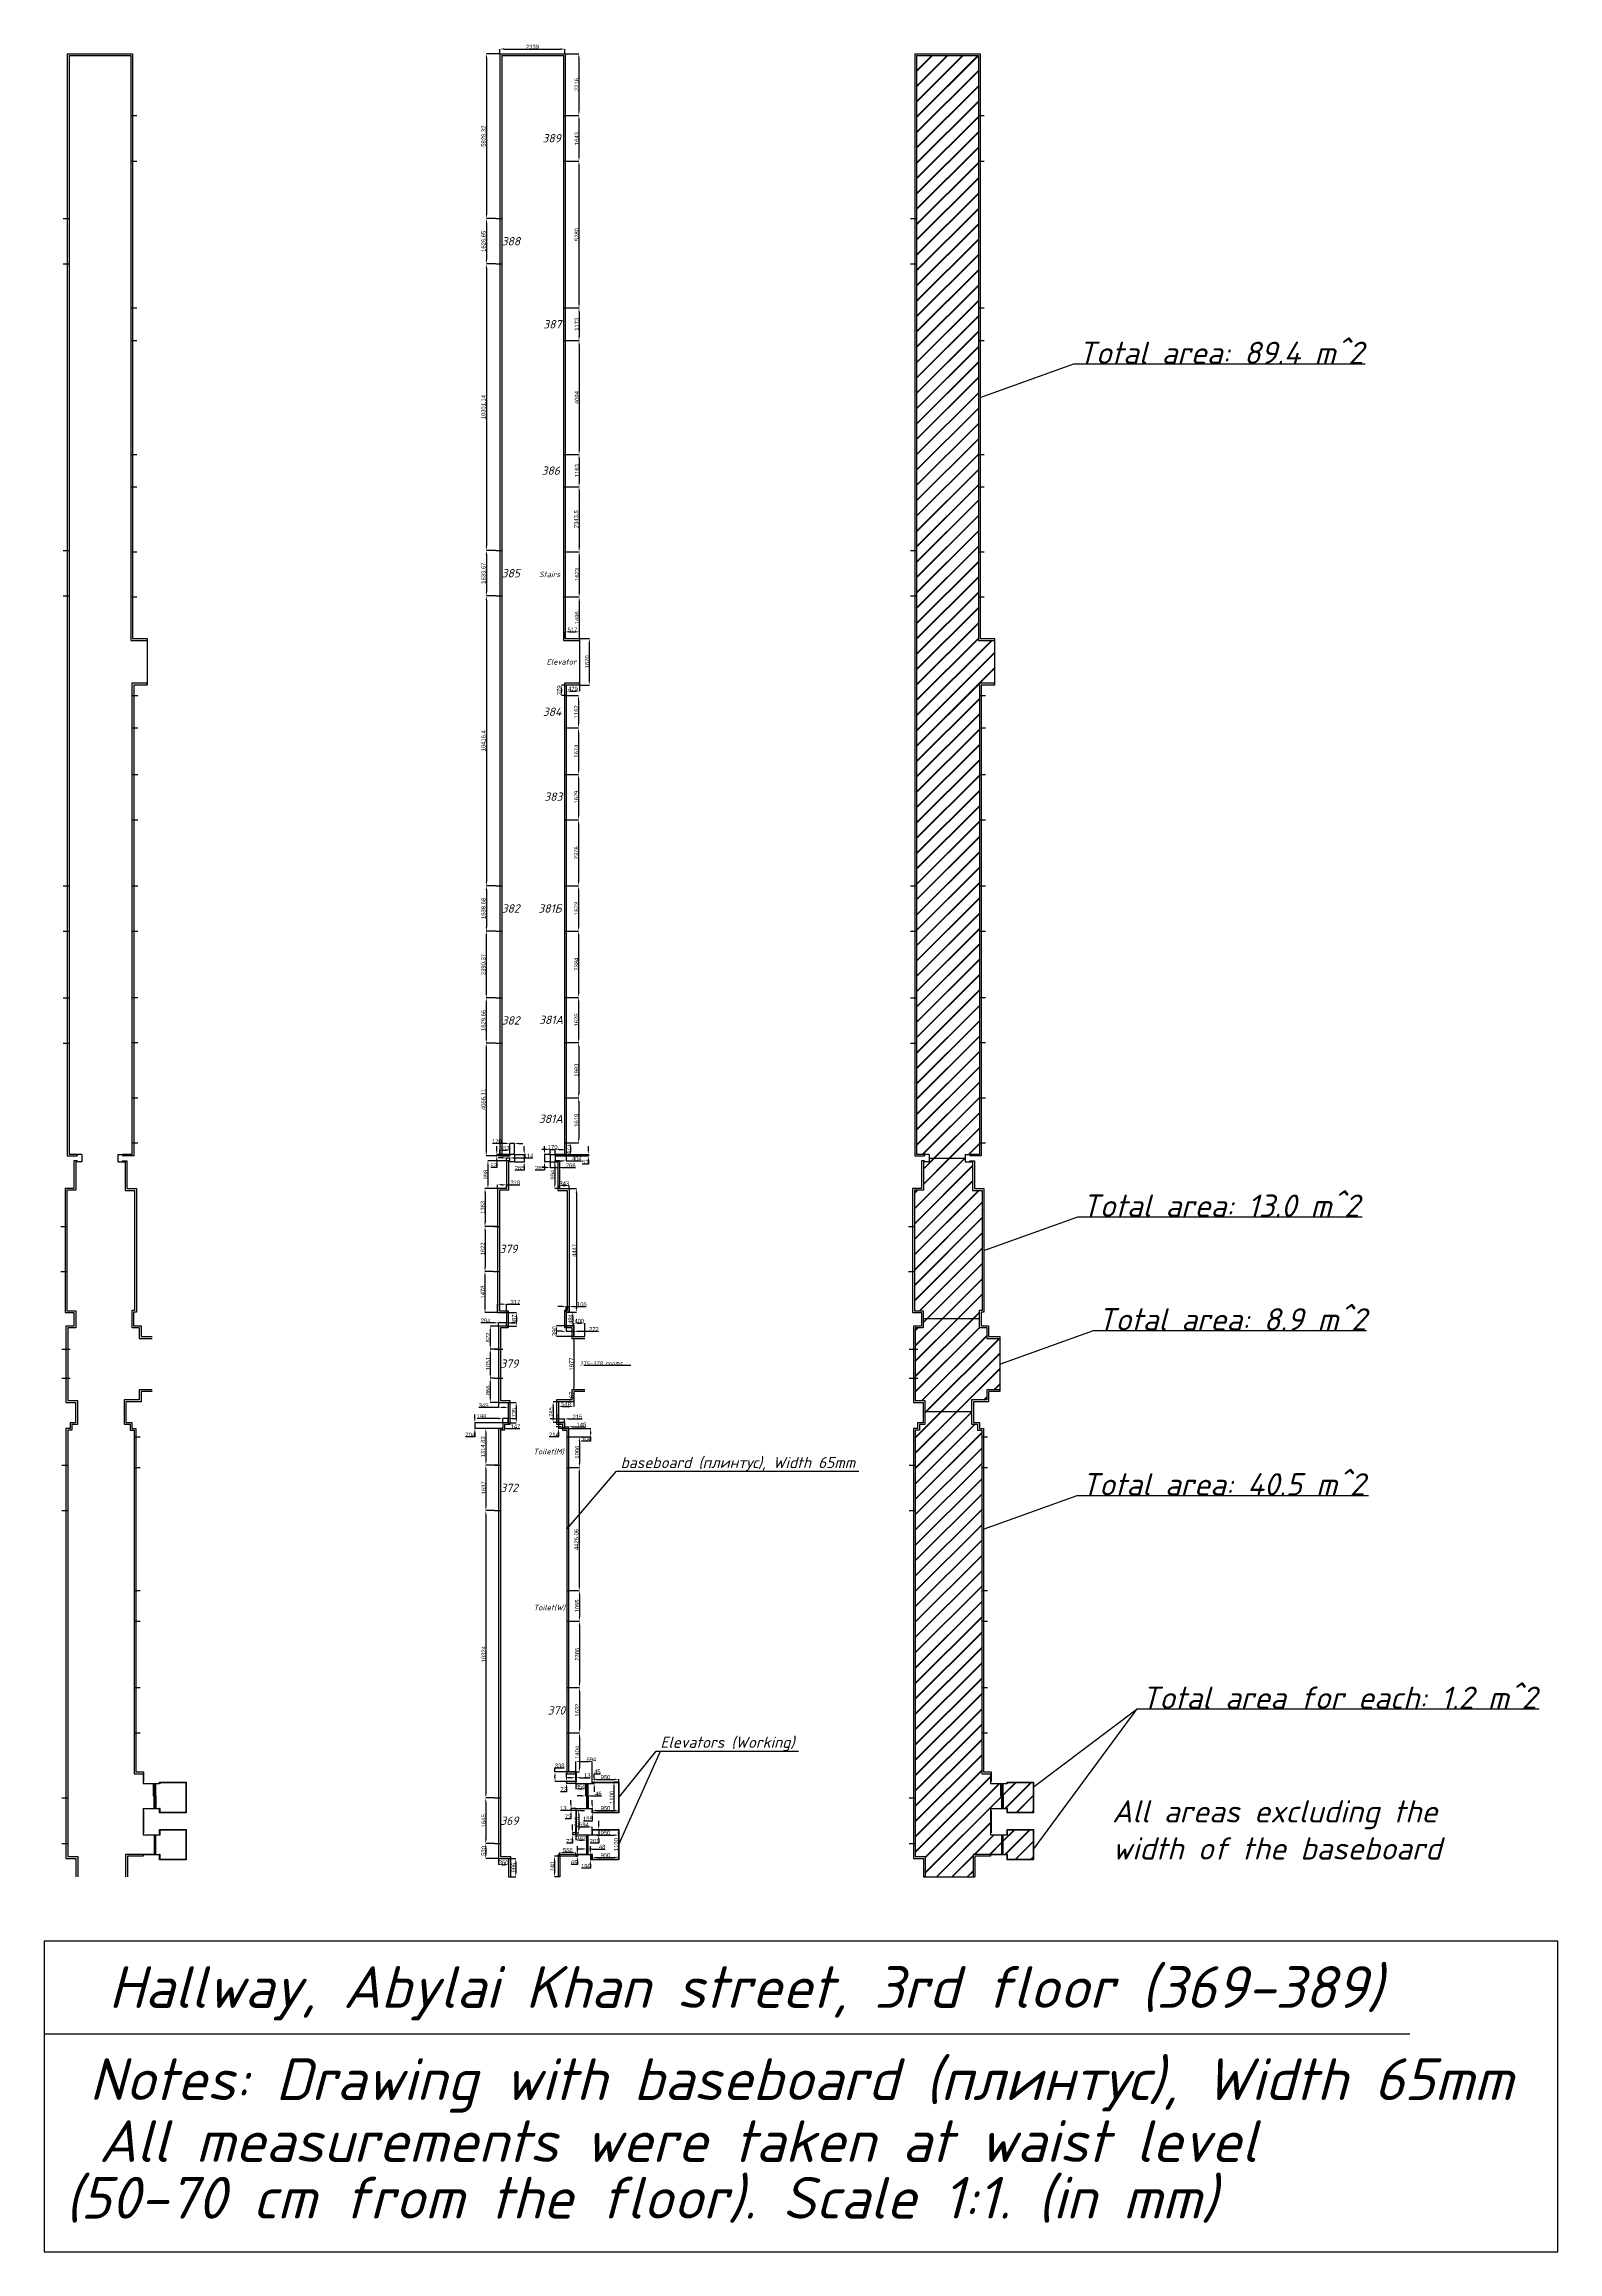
# Model space of a CAD drawing. Header units: millimetres. Extents: x 0 to 135706, y 0 to 79429.
# Drawn here: x 81319 to 135706, y 0 to 79361 of the extents above; entities that cross this region are included whole.
import ezdxf
from ezdxf.enums import TextEntityAlignment as Align

# ---------------------------------------------------------------- set-up
doc = ezdxf.new("R2010")
doc.units = ezdxf.units.MM
doc.styles.add('GOST', font='ISOCPEUI.TTF')
doc.styles.get("Standard").update_dxf_attribs({"font": 'Arial.ttf'})
doc.dimstyles.new('Copy of ISO-25', dxfattribs={"dimtxt": 150, "dimasz": 150, "dimexe": 1.25, "dimexo": 0.625, "dimtad": 1, "dimtoh": 1, "dimtxsty": 'Standard', "dimcen": 2.5, "dimadec": 0, "dimazin": 0, "dimtfac": 1, "dimtmove": 0, "dimatfit": 3, "dimfxl": 1, "dimarcsym": 0})
pattern_1 = [(45, (-137410.5, -143.88), (-275.77164, 275.77164), []), (45, (-137390.5, -143.88), (-275.77164, 275.77164), [])]

# ---------------------------------------------------------------- blocks, each defined once
blk = doc.blocks.new('*D354')
at = {"color": 0, "lineweight": -2, "transparency": 16777216}
for p, q in [((97692, 79017), (97692, 79186)), ((97842, 79185), (99881, 79185)), ((100031, 79017), (100031, 79186))]:
    blk.add_line(p, q, dxfattribs=at)
at = {"color": 0, "transparency": 16777216}
for points in [[(97842, 79210), (97842, 79160), (97692, 79185)], [(99881, 79210), (99881, 79160), (100031, 79185)]]:
    blk.add_solid(points, dxfattribs=at)
at = {"layer": 'Defpoints', "color": 0, "transparency": 16777216}
for p in [(97692, 79016), (100031, 79185), (100031, 79016)]:
    blk.add_point(p, dxfattribs=at)
at = {"color": 0, "transparency": 16777216, "insert": (98862, 79262), "char_height": 150, "attachment_point": 5}
blk.add_mtext('2339', dxfattribs=at)
blk = doc.blocks.new('*D355')
at = {"color": 0, "lineweight": -2, "transparency": 16777216}
for p, q in [((100042, 79016), (100531, 79016)), ((100530, 78866), (100530, 76950)), ((100192, 76800), (100531, 76800))]:
    blk.add_line(p, q, dxfattribs=at)
at = {"color": 0, "transparency": 16777216}
for points in [[(100505, 78866), (100555, 78866), (100530, 79016)], [(100505, 76950), (100555, 76950), (100530, 76800)]]:
    blk.add_solid(points, dxfattribs=at)
at = {"layer": 'Defpoints', "color": 0, "transparency": 16777216}
for p in [(100041, 79016), (100191, 76800), (100530, 76800)]:
    blk.add_point(p, dxfattribs=at)
at = {"color": 0, "transparency": 16777216, "insert": (100452, 77908), "char_height": 150, "attachment_point": 5, "rotation": 90}
blk.add_mtext('2216', dxfattribs=at)
blk = doc.blocks.new('*D356')
at = {"color": 0, "lineweight": -2, "transparency": 16777216}
for p, q in [((100190, 76800), (100535, 76800)), ((100534, 76650), (100534, 75307)), ((100190, 75157), (100535, 75157))]:
    blk.add_line(p, q, dxfattribs=at)
at = {"color": 0, "transparency": 16777216}
for points in [[(100509, 76650), (100559, 76650), (100534, 76800)], [(100509, 75307), (100559, 75307), (100534, 75157)]]:
    blk.add_solid(points, dxfattribs=at)
at = {"layer": 'Defpoints', "color": 0, "transparency": 16777216}
for p in [(100190, 76800), (100190, 75157), (100534, 75157)]:
    blk.add_point(p, dxfattribs=at)
at = {"color": 0, "transparency": 16777216, "insert": (100457, 75965), "char_height": 150, "attachment_point": 5, "rotation": 90}
blk.add_mtext('1643', dxfattribs=at)
blk = doc.blocks.new('*D357')
at = {"color": 0, "lineweight": -2, "transparency": 16777216}
for p, q in [((100535, 75157), (100534, 75157)), ((100535, 75007), (100535, 70027)), ((100192, 69877), (100537, 69877))]:
    blk.add_line(p, q, dxfattribs=at)
at = {"color": 0, "transparency": 16777216}
for points in [[(100510, 75007), (100560, 75007), (100535, 75157)], [(100510, 70027), (100560, 70027), (100535, 69877)]]:
    blk.add_solid(points, dxfattribs=at)
at = {"layer": 'Defpoints', "color": 0, "transparency": 16777216}
for p in [(100535, 75157), (100191, 69877), (100535, 69877)]:
    blk.add_point(p, dxfattribs=at)
at = {"color": 0, "transparency": 16777216, "insert": (100458, 72517), "char_height": 150, "attachment_point": 5, "rotation": 90}
blk.add_mtext('5280', dxfattribs=at)
blk = doc.blocks.new('*D358')
at = {"color": 0, "lineweight": -2, "transparency": 16777216}
for p, q in [((100536, 69877), (100535, 69877)), ((100537, 69727), (100537, 68854)), ((100192, 68704), (100538, 68704))]:
    blk.add_line(p, q, dxfattribs=at)
at = {"color": 0, "transparency": 16777216}
for points in [[(100512, 69727), (100562, 69727), (100537, 69877)], [(100512, 68854), (100562, 68854), (100537, 68704)]]:
    blk.add_solid(points, dxfattribs=at)
at = {"layer": 'Defpoints', "color": 0, "transparency": 16777216}
for p in [(100537, 69877), (100191, 68704), (100537, 68704)]:
    blk.add_point(p, dxfattribs=at)
at = {"color": 0, "transparency": 16777216, "insert": (100459, 69291), "char_height": 150, "attachment_point": 5, "rotation": 90}
blk.add_mtext('1173', dxfattribs=at)
blk = doc.blocks.new('*D359')
at = {"color": 0, "lineweight": -2, "transparency": 16777216}
for p, q in [((100537, 68704), (100537, 68704)), ((100538, 68554), (100538, 64760)), ((100192, 64610), (100539, 64610))]:
    blk.add_line(p, q, dxfattribs=at)
at = {"color": 0, "transparency": 16777216}
for points in [[(100513, 68554), (100563, 68554), (100538, 68704)], [(100513, 64760), (100563, 64760), (100538, 64610)]]:
    blk.add_solid(points, dxfattribs=at)
at = {"layer": 'Defpoints', "color": 0, "transparency": 16777216}
for p in [(100538, 68704), (100191, 64610), (100538, 64610)]:
    blk.add_point(p, dxfattribs=at)
at = {"color": 0, "transparency": 16777216, "insert": (100461, 66657), "char_height": 150, "attachment_point": 5, "rotation": 90}
blk.add_mtext('4094', dxfattribs=at)
blk = doc.blocks.new('*D360')
at = {"color": 0, "lineweight": -2, "transparency": 16777216}
for p, q in [((100539, 64610), (100540, 64610)), ((100539, 64460), (100539, 63597)), ((100192, 63447), (100540, 63447))]:
    blk.add_line(p, q, dxfattribs=at)
at = {"color": 0, "transparency": 16777216}
for points in [[(100514, 64460), (100564, 64460), (100539, 64610)], [(100514, 63597), (100564, 63597), (100539, 63447)]]:
    blk.add_solid(points, dxfattribs=at)
at = {"layer": 'Defpoints', "color": 0, "transparency": 16777216}
for p in [(100538, 64610), (100191, 63447), (100539, 63447)]:
    blk.add_point(p, dxfattribs=at)
at = {"color": 0, "transparency": 16777216, "insert": (100462, 64029), "char_height": 150, "attachment_point": 5, "rotation": 90}
blk.add_mtext('1163', dxfattribs=at)
blk = doc.blocks.new('*D361')
at = {"color": 0, "lineweight": -2, "transparency": 16777216}
for p, q in [((100539, 63455), (100542, 63455)), ((100540, 63305), (100540, 61261)), ((100192, 61111), (100542, 61111))]:
    blk.add_line(p, q, dxfattribs=at)
at = {"color": 0, "transparency": 16777216}
for points in [[(100515, 63305), (100565, 63305), (100540, 63455)], [(100515, 61261), (100565, 61261), (100540, 61111)]]:
    blk.add_solid(points, dxfattribs=at)
at = {"layer": 'Defpoints', "color": 0, "transparency": 16777216}
for p in [(100538, 63455), (100191, 61111), (100540, 61111)]:
    blk.add_point(p, dxfattribs=at)
at = {"color": 0, "transparency": 16777216, "insert": (100450, 62283), "char_height": 150, "attachment_point": 5, "rotation": 90}
blk.add_mtext('2343,5', dxfattribs=at)
blk = doc.blocks.new('*D362')
at = {"color": 0, "lineweight": -2, "transparency": 16777216}
for p, q in [((100541, 61111), (100540, 61111)), ((100542, 60961), (100542, 59638)), ((100192, 59488), (100543, 59488))]:
    blk.add_line(p, q, dxfattribs=at)
at = {"color": 0, "transparency": 16777216}
for points in [[(100517, 60961), (100567, 60961), (100542, 61111)], [(100517, 59638), (100567, 59638), (100542, 59488)]]:
    blk.add_solid(points, dxfattribs=at)
at = {"layer": 'Defpoints', "color": 0, "transparency": 16777216}
for p in [(100542, 61111), (100191, 59488), (100542, 59488)]:
    blk.add_point(p, dxfattribs=at)
at = {"color": 0, "transparency": 16777216, "insert": (100464, 60300), "char_height": 150, "attachment_point": 5, "rotation": 90}
blk.add_mtext('1623', dxfattribs=at)
blk = doc.blocks.new('*D363')
at = {"color": 0, "lineweight": -2, "transparency": 16777216}
for p, q in [((100541, 59488), (100540, 59488)), ((100542, 59338), (100542, 58142)), ((100042, 57992), (100543, 57992))]:
    blk.add_line(p, q, dxfattribs=at)
at = {"color": 0, "transparency": 16777216}
for points in [[(100517, 59338), (100567, 59338), (100542, 59488)], [(100517, 58142), (100567, 58142), (100542, 57992)]]:
    blk.add_solid(points, dxfattribs=at)
at = {"layer": 'Defpoints', "color": 0, "transparency": 16777216}
for p in [(100542, 59488), (100041, 57992), (100542, 57992)]:
    blk.add_point(p, dxfattribs=at)
at = {"color": 0, "transparency": 16777216, "insert": (100464, 58740), "char_height": 150, "attachment_point": 5, "rotation": 90}
blk.add_mtext('1496', dxfattribs=at)
blk = doc.blocks.new('*D364')
at = {"color": 0, "lineweight": -2, "transparency": 16777216}
for p, q in [((100041, 57993), (100041, 58235)), ((100191, 58234), (100408, 58234)), ((100558, 57993), (100558, 58235))]:
    blk.add_line(p, q, dxfattribs=at)
at = {"color": 0, "transparency": 16777216}
for points in [[(100191, 58259), (100191, 58209), (100041, 58234)], [(100408, 58259), (100408, 58209), (100558, 58234)]]:
    blk.add_solid(points, dxfattribs=at)
at = {"layer": 'Defpoints', "color": 0, "transparency": 16777216}
for p in [(100041, 57992), (100558, 58234), (100558, 57992)]:
    blk.add_point(p, dxfattribs=at)
at = {"color": 0, "transparency": 16777216, "insert": (100300, 58311), "char_height": 150, "attachment_point": 5}
blk.add_mtext('517', dxfattribs=at)
blk = doc.blocks.new('*D365')
at = {"color": 0, "lineweight": -2, "transparency": 16777216}
for p, q in [((100559, 57992), (100907, 57992)), ((100905, 57842), (100905, 56472)), ((100559, 56322), (100907, 56322))]:
    blk.add_line(p, q, dxfattribs=at)
at = {"color": 0, "transparency": 16777216}
for points in [[(100880, 57842), (100930, 57842), (100905, 57992)], [(100880, 56472), (100930, 56472), (100905, 56322)]]:
    blk.add_solid(points, dxfattribs=at)
at = {"layer": 'Defpoints', "color": 0, "transparency": 16777216}
for p in [(100558, 57992), (100558, 56322), (100905, 56322)]:
    blk.add_point(p, dxfattribs=at)
at = {"color": 0, "transparency": 16777216, "insert": (100828, 57157), "char_height": 150, "attachment_point": 5, "rotation": 90}
blk.add_mtext('1670', dxfattribs=at)
blk = doc.blocks.new('*D366')
at = {"color": 0, "lineweight": -2, "transparency": 16777216}
for p, q in [((100078, 56322), (99901, 56322)), ((100078, 55943), (99901, 55943)), ((99902, 56172), (99902, 56093))]:
    blk.add_line(p, q, dxfattribs=at)
at = {"color": 0, "transparency": 16777216}
for points in [[(99877, 56172), (99927, 56172), (99902, 56322)], [(99877, 56093), (99927, 56093), (99902, 55943)]]:
    blk.add_solid(points, dxfattribs=at)
at = {"layer": 'Defpoints', "color": 0, "transparency": 16777216}
for p in [(99902, 55943), (100079, 56322), (100079, 55943)]:
    blk.add_point(p, dxfattribs=at)
at = {"color": 0, "transparency": 16777216, "insert": (99825, 56133), "char_height": 150, "attachment_point": 5, "rotation": 90}
blk.add_mtext('379', dxfattribs=at)
blk = doc.blocks.new('*D367')
at = {"color": 0, "lineweight": -2, "transparency": 16777216}
for p, q in [((100079, 56321), (100079, 56105)), ((100229, 56106), (100408, 56106)), ((100558, 56321), (100558, 56105))]:
    blk.add_line(p, q, dxfattribs=at)
at = {"color": 0, "transparency": 16777216}
for points in [[(100229, 56131), (100229, 56081), (100079, 56106)], [(100408, 56131), (100408, 56081), (100558, 56106)]]:
    blk.add_solid(points, dxfattribs=at)
at = {"layer": 'Defpoints', "color": 0, "transparency": 16777216}
for p in [(100079, 56322), (100558, 56322), (100558, 56106)]:
    blk.add_point(p, dxfattribs=at)
at = {"color": 0, "transparency": 16777216, "insert": (100319, 56184), "char_height": 150, "attachment_point": 5}
blk.add_mtext('479', dxfattribs=at)
blk = doc.blocks.new('*D368')
at = {"color": 0, "lineweight": -2, "transparency": 16777216}
for p, q in [((100230, 55943), (100518, 55943)), ((100517, 55793), (100517, 54931)), ((100230, 54781), (100518, 54781))]:
    blk.add_line(p, q, dxfattribs=at)
at = {"color": 0, "transparency": 16777216}
for points in [[(100492, 55793), (100542, 55793), (100517, 55943)], [(100492, 54931), (100542, 54931), (100517, 54781)]]:
    blk.add_solid(points, dxfattribs=at)
at = {"layer": 'Defpoints', "color": 0, "transparency": 16777216}
for p in [(100229, 55943), (100229, 54781), (100517, 54781)]:
    blk.add_point(p, dxfattribs=at)
at = {"color": 0, "transparency": 16777216, "insert": (100439, 55362), "char_height": 150, "attachment_point": 5, "rotation": 90}
blk.add_mtext('1162', dxfattribs=at)
blk = doc.blocks.new('*D369')
at = {"color": 0, "lineweight": -2, "transparency": 16777216}
for p, q in [((100517, 54781), (100517, 54781)), ((100518, 54631), (100518, 53257)), ((100230, 53107), (100519, 53107))]:
    blk.add_line(p, q, dxfattribs=at)
at = {"color": 0, "transparency": 16777216}
for points in [[(100493, 54631), (100543, 54631), (100518, 54781)], [(100493, 53257), (100543, 53257), (100518, 53107)]]:
    blk.add_solid(points, dxfattribs=at)
at = {"layer": 'Defpoints', "color": 0, "transparency": 16777216}
for p in [(100518, 54781), (100229, 53107), (100518, 53107)]:
    blk.add_point(p, dxfattribs=at)
at = {"color": 0, "transparency": 16777216, "insert": (100441, 53944), "char_height": 150, "attachment_point": 5, "rotation": 90}
blk.add_mtext('1674', dxfattribs=at)
blk = doc.blocks.new('*D370')
at = {"color": 0, "lineweight": -2, "transparency": 16777216}
for p, q in [((100519, 53107), (100518, 53107)), ((100519, 52957), (100519, 51628)), ((100230, 51478), (100520, 51478))]:
    blk.add_line(p, q, dxfattribs=at)
at = {"color": 0, "transparency": 16777216}
for points in [[(100494, 52957), (100544, 52957), (100519, 53107)], [(100494, 51628), (100544, 51628), (100519, 51478)]]:
    blk.add_solid(points, dxfattribs=at)
at = {"layer": 'Defpoints', "color": 0, "transparency": 16777216}
for p in [(100519, 53107), (100229, 51478), (100519, 51478)]:
    blk.add_point(p, dxfattribs=at)
at = {"color": 0, "transparency": 16777216, "insert": (100442, 52293), "char_height": 150, "attachment_point": 5, "rotation": 90}
blk.add_mtext('1629', dxfattribs=at)
blk = doc.blocks.new('*D371')
at = {"color": 0, "lineweight": -2, "transparency": 16777216}
for p, q in [((100519, 51478), (100518, 51478)), ((100519, 51328), (100519, 49252)), ((100230, 49102), (100520, 49102))]:
    blk.add_line(p, q, dxfattribs=at)
at = {"color": 0, "transparency": 16777216}
for points in [[(100494, 51328), (100544, 51328), (100519, 51478)], [(100494, 49252), (100544, 49252), (100519, 49102)]]:
    blk.add_solid(points, dxfattribs=at)
at = {"layer": 'Defpoints', "color": 0, "transparency": 16777216}
for p in [(100519, 51478), (100229, 49102), (100519, 49102)]:
    blk.add_point(p, dxfattribs=at)
at = {"color": 0, "transparency": 16777216, "insert": (100442, 50290), "char_height": 150, "attachment_point": 5, "rotation": 90}
blk.add_mtext('2376', dxfattribs=at)
blk = doc.blocks.new('*D372')
at = {"color": 0, "lineweight": -2, "transparency": 16777216}
for p, q in [((100520, 49102), (100519, 49102)), ((100520, 48952), (100520, 47629)), ((100230, 47479), (100522, 47479))]:
    blk.add_line(p, q, dxfattribs=at)
at = {"color": 0, "transparency": 16777216}
for points in [[(100495, 48952), (100545, 48952), (100520, 49102)], [(100495, 47629), (100545, 47629), (100520, 47479)]]:
    blk.add_solid(points, dxfattribs=at)
at = {"layer": 'Defpoints', "color": 0, "transparency": 16777216}
for p in [(100520, 49102), (100229, 47479), (100520, 47479)]:
    blk.add_point(p, dxfattribs=at)
at = {"color": 0, "transparency": 16777216, "insert": (100443, 48291), "char_height": 150, "attachment_point": 5, "rotation": 90}
blk.add_mtext('1623', dxfattribs=at)
blk = doc.blocks.new('*D373')
at = {"color": 0, "lineweight": -2, "transparency": 16777216}
for p, q in [((100521, 47479), (100523, 47479)), ((100522, 47329), (100522, 45245)), ((100230, 45095), (100523, 45095))]:
    blk.add_line(p, q, dxfattribs=at)
at = {"color": 0, "transparency": 16777216}
for points in [[(100497, 47329), (100547, 47329), (100522, 47479)], [(100497, 45245), (100547, 45245), (100522, 45095)]]:
    blk.add_solid(points, dxfattribs=at)
at = {"layer": 'Defpoints', "color": 0, "transparency": 16777216}
for p in [(100520, 47479), (100229, 45095), (100522, 45095)]:
    blk.add_point(p, dxfattribs=at)
at = {"color": 0, "transparency": 16777216, "insert": (100444, 46287), "char_height": 150, "attachment_point": 5, "rotation": 90}
blk.add_mtext('2384', dxfattribs=at)
blk = doc.blocks.new('*D374')
at = {"color": 0, "lineweight": -2, "transparency": 16777216}
for p, q in [((100522, 45095), (100522, 45095)), ((100523, 44945), (100523, 43619)), ((100230, 43469), (100524, 43469))]:
    blk.add_line(p, q, dxfattribs=at)
at = {"color": 0, "transparency": 16777216}
for points in [[(100498, 44945), (100548, 44945), (100523, 45095)], [(100498, 43619), (100548, 43619), (100523, 43469)]]:
    blk.add_solid(points, dxfattribs=at)
at = {"layer": 'Defpoints', "color": 0, "transparency": 16777216}
for p in [(100523, 45095), (100229, 43469), (100523, 43469)]:
    blk.add_point(p, dxfattribs=at)
at = {"color": 0, "transparency": 16777216, "insert": (100446, 44282), "char_height": 150, "attachment_point": 5, "rotation": 90}
blk.add_mtext('1626', dxfattribs=at)
blk = doc.blocks.new('*D375')
at = {"color": 0, "lineweight": -2, "transparency": 16777216}
for p, q in [((100524, 43469), (100525, 43469)), ((100524, 43319), (100524, 41636)), ((100230, 41486), (100525, 41486))]:
    blk.add_line(p, q, dxfattribs=at)
at = {"color": 0, "transparency": 16777216}
for points in [[(100499, 43319), (100549, 43319), (100524, 43469)], [(100499, 41636), (100549, 41636), (100524, 41486)]]:
    blk.add_solid(points, dxfattribs=at)
at = {"layer": 'Defpoints', "color": 0, "transparency": 16777216}
for p in [(100523, 43469), (100229, 41486), (100524, 41486)]:
    blk.add_point(p, dxfattribs=at)
at = {"color": 0, "transparency": 16777216, "insert": (100447, 42478), "char_height": 150, "attachment_point": 5, "rotation": 90}
blk.add_mtext('1983', dxfattribs=at)
blk = doc.blocks.new('*D376')
at = {"color": 0, "lineweight": -2, "transparency": 16777216}
for p, q in [((100525, 41486), (100524, 41486)), ((100525, 41336), (100525, 40018)), ((100230, 39868), (100527, 39868))]:
    blk.add_line(p, q, dxfattribs=at)
at = {"color": 0, "transparency": 16777216}
for points in [[(100500, 41336), (100550, 41336), (100525, 41486)], [(100500, 40018), (100550, 40018), (100525, 39868)]]:
    blk.add_solid(points, dxfattribs=at)
at = {"layer": 'Defpoints', "color": 0, "transparency": 16777216}
for p in [(100525, 41486), (100229, 39868), (100525, 39868)]:
    blk.add_point(p, dxfattribs=at)
at = {"color": 0, "transparency": 16777216, "insert": (100448, 40677), "char_height": 150, "attachment_point": 5, "rotation": 90}
blk.add_mtext('1618', dxfattribs=at)
blk = doc.blocks.new('*D377')
at = {"color": 0, "lineweight": -2, "transparency": 16777216}
for p, q in [((97691, 79016), (97210, 79016)), ((97211, 78866), (97211, 73238)), ((97541, 73088), (97210, 73088))]:
    blk.add_line(p, q, dxfattribs=at)
at = {"color": 0, "transparency": 16777216}
for points in [[(97186, 78866), (97236, 78866), (97211, 79016)], [(97186, 73238), (97236, 73238), (97211, 73088)]]:
    blk.add_solid(points, dxfattribs=at)
at = {"layer": 'Defpoints', "color": 0, "transparency": 16777216}
for p in [(97692, 79016), (97211, 73088), (97542, 73088)]:
    blk.add_point(p, dxfattribs=at)
at = {"color": 0, "transparency": 16777216, "insert": (97120, 76052), "char_height": 150, "attachment_point": 5, "rotation": 90}
blk.add_mtext('5928,32', dxfattribs=at)
blk = doc.blocks.new('*D378')
at = {"color": 0, "lineweight": -2, "transparency": 16777216}
for p, q in [((97210, 73088), (97208, 73088)), ((97210, 72938), (97210, 71611)), ((97541, 71461), (97208, 71461))]:
    blk.add_line(p, q, dxfattribs=at)
at = {"color": 0, "transparency": 16777216}
for points in [[(97185, 72938), (97235, 72938), (97210, 73088)], [(97185, 71611), (97235, 71611), (97210, 71461)]]:
    blk.add_solid(points, dxfattribs=at)
at = {"layer": 'Defpoints', "color": 0, "transparency": 16777216}
for p in [(97211, 73088), (97210, 71461), (97542, 71461)]:
    blk.add_point(p, dxfattribs=at)
at = {"color": 0, "transparency": 16777216, "insert": (97119, 72274), "char_height": 150, "attachment_point": 5, "rotation": 90}
blk.add_mtext('1626,65', dxfattribs=at)
blk = doc.blocks.new('*D379')
at = {"color": 0, "lineweight": -2, "transparency": 16777216}
for p, q in [((97209, 71461), (97207, 71461)), ((97208, 71311), (97208, 61310)), ((97541, 61160), (97207, 61160))]:
    blk.add_line(p, q, dxfattribs=at)
at = {"color": 0, "transparency": 16777216}
for points in [[(97183, 71311), (97233, 71311), (97208, 71461)], [(97183, 61310), (97233, 61310), (97208, 61160)]]:
    blk.add_solid(points, dxfattribs=at)
at = {"layer": 'Defpoints', "color": 0, "transparency": 16777216}
for p in [(97210, 71461), (97208, 61160), (97542, 61160)]:
    blk.add_point(p, dxfattribs=at)
at = {"color": 0, "transparency": 16777216, "insert": (97118, 66310), "char_height": 150, "attachment_point": 5, "rotation": 90}
blk.add_mtext('10301,14', dxfattribs=at)
blk = doc.blocks.new('*D380')
at = {"color": 0, "lineweight": -2, "transparency": 16777216}
for p, q in [((97208, 61160), (97206, 61160)), ((97207, 61010), (97207, 59676)), ((97541, 59526), (97206, 59526))]:
    blk.add_line(p, q, dxfattribs=at)
at = {"color": 0, "transparency": 16777216}
for points in [[(97182, 61010), (97232, 61010), (97207, 61160)], [(97182, 59676), (97232, 59676), (97207, 59526)]]:
    blk.add_solid(points, dxfattribs=at)
at = {"layer": 'Defpoints', "color": 0, "transparency": 16777216}
for p in [(97208, 61160), (97207, 59526), (97542, 59526)]:
    blk.add_point(p, dxfattribs=at)
at = {"color": 0, "transparency": 16777216, "insert": (97116, 60343), "char_height": 150, "attachment_point": 5, "rotation": 90}
blk.add_mtext('1633,67', dxfattribs=at)
blk = doc.blocks.new('*D381')
at = {"color": 0, "lineweight": -2, "transparency": 16777216}
for p, q in [((97206, 59526), (97206, 59526)), ((97207, 59376), (97207, 49260)), ((97541, 49110), (97206, 49110))]:
    blk.add_line(p, q, dxfattribs=at)
at = {"color": 0, "transparency": 16777216}
for points in [[(97182, 59376), (97232, 59376), (97207, 59526)], [(97182, 49260), (97232, 49260), (97207, 49110)]]:
    blk.add_solid(points, dxfattribs=at)
at = {"layer": 'Defpoints', "color": 0, "transparency": 16777216}
for p in [(97207, 59526), (97207, 49110), (97542, 49110)]:
    blk.add_point(p, dxfattribs=at)
at = {"color": 0, "transparency": 16777216, "insert": (97116, 54318), "char_height": 150, "attachment_point": 5, "rotation": 90}
blk.add_mtext('10416,4', dxfattribs=at)
blk = doc.blocks.new('*D382')
at = {"color": 0, "lineweight": -2, "transparency": 16777216}
for p, q in [((97205, 49110), (97205, 49110)), ((97206, 48960), (97206, 47621)), ((97541, 47471), (97205, 47471))]:
    blk.add_line(p, q, dxfattribs=at)
at = {"color": 0, "transparency": 16777216}
for points in [[(97181, 48960), (97231, 48960), (97206, 49110)], [(97181, 47621), (97231, 47621), (97206, 47471)]]:
    blk.add_solid(points, dxfattribs=at)
at = {"layer": 'Defpoints', "color": 0, "transparency": 16777216}
for p in [(97206, 49110), (97206, 47471), (97542, 47471)]:
    blk.add_point(p, dxfattribs=at)
at = {"color": 0, "transparency": 16777216, "insert": (97115, 48291), "char_height": 150, "attachment_point": 5, "rotation": 90}
blk.add_mtext('1638,68', dxfattribs=at)
blk = doc.blocks.new('*D383')
at = {"color": 0, "lineweight": -2, "transparency": 16777216}
for p, q in [((97205, 47471), (97203, 47471)), ((97205, 47321), (97205, 45231)), ((97541, 45081), (97203, 45081))]:
    blk.add_line(p, q, dxfattribs=at)
at = {"color": 0, "transparency": 16777216}
for points in [[(97180, 47321), (97230, 47321), (97205, 47471)], [(97180, 45231), (97230, 45231), (97205, 45081)]]:
    blk.add_solid(points, dxfattribs=at)
at = {"layer": 'Defpoints', "color": 0, "transparency": 16777216}
for p in [(97206, 47471), (97205, 45081), (97542, 45081)]:
    blk.add_point(p, dxfattribs=at)
at = {"color": 0, "transparency": 16777216, "insert": (97114, 46276), "char_height": 150, "attachment_point": 5, "rotation": 90}
blk.add_mtext('2390,37', dxfattribs=at)
blk = doc.blocks.new('*D384')
at = {"color": 0, "lineweight": -2, "transparency": 16777216}
for p, q in [((97203, 45081), (97202, 45081)), ((97203, 44931), (97203, 43601)), ((97541, 43451), (97202, 43451))]:
    blk.add_line(p, q, dxfattribs=at)
at = {"color": 0, "transparency": 16777216}
for points in [[(97178, 44931), (97228, 44931), (97203, 45081)], [(97178, 43601), (97228, 43601), (97203, 43451)]]:
    blk.add_solid(points, dxfattribs=at)
at = {"layer": 'Defpoints', "color": 0, "transparency": 16777216}
for p in [(97203, 45081), (97203, 43451), (97542, 43451)]:
    blk.add_point(p, dxfattribs=at)
at = {"color": 0, "transparency": 16777216, "insert": (97113, 44266), "char_height": 150, "attachment_point": 5, "rotation": 90}
blk.add_mtext('1629,66', dxfattribs=at)
blk = doc.blocks.new('*D385')
at = {"color": 0, "lineweight": -2, "transparency": 16777216}
for p, q in [((97203, 43451), (97202, 43451)), ((97203, 43301), (97203, 39545)), ((97691, 39395), (97202, 39395))]:
    blk.add_line(p, q, dxfattribs=at)
at = {"color": 0, "transparency": 16777216}
for points in [[(97178, 43301), (97228, 43301), (97203, 43451)], [(97178, 39545), (97228, 39545), (97203, 39395)]]:
    blk.add_solid(points, dxfattribs=at)
at = {"layer": 'Defpoints', "color": 0, "transparency": 16777216}
for p in [(97203, 43451), (97203, 39395), (97692, 39395)]:
    blk.add_point(p, dxfattribs=at)
at = {"color": 0, "transparency": 16777216, "insert": (97113, 41423), "char_height": 150, "attachment_point": 5, "rotation": 90}
blk.add_mtext('4056,11', dxfattribs=at)
blk = doc.blocks.new('*D386')
at = {"color": 0, "lineweight": -2, "transparency": 16777216}
for p, q in [((100228, 39868), (100228, 39868)), ((100229, 39718), (100229, 39545)), ((100080, 39395), (100230, 39395))]:
    blk.add_line(p, q, dxfattribs=at)
at = {"color": 0, "transparency": 16777216}
for points in [[(100204, 39718), (100254, 39718), (100229, 39868)], [(100204, 39545), (100254, 39545), (100229, 39395)]]:
    blk.add_solid(points, dxfattribs=at)
at = {"layer": 'Defpoints', "color": 0, "transparency": 16777216}
for p in [(100229, 39868), (100079, 39395), (100229, 39395)]:
    blk.add_point(p, dxfattribs=at)
at = {"color": 0, "transparency": 16777216, "insert": (100152, 39632), "char_height": 150, "attachment_point": 5, "rotation": 90}
blk.add_mtext('473', dxfattribs=at)
blk = doc.blocks.new('*D387')
at = {"color": 0, "lineweight": -2, "transparency": 16777216}
for p, q in [((99675, 39394), (99675, 39217)), ((99825, 39218), (99929, 39218)), ((100079, 39394), (100079, 39217)), ((100079, 39218), (100628, 39218))]:
    blk.add_line(p, q, dxfattribs=at)
at = {"color": 0, "transparency": 16777216}
for points in [[(99825, 39243), (99825, 39193), (99675, 39218)], [(99929, 39243), (99929, 39193), (100079, 39218)]]:
    blk.add_solid(points, dxfattribs=at)
at = {"layer": 'Defpoints', "color": 0, "transparency": 16777216}
for p in [(99675, 39395), (100079, 39395), (100079, 39218)]:
    blk.add_point(p, dxfattribs=at)
at = {"color": 0, "transparency": 16777216, "insert": (100459, 39296), "char_height": 150, "attachment_point": 5}
blk.add_mtext('404', dxfattribs=at)
blk = doc.blocks.new('*D388')
at = {"color": 0, "lineweight": -2, "transparency": 16777216}
for p, q in [((100871, 39598), (100871, 39748)), ((99676, 39448), (100872, 39448)), ((99676, 39395), (100872, 39395)), ((100871, 39095), (100655, 39095)), ((100871, 39448), (100871, 39395)), ((100871, 39245), (100871, 39095))]:
    blk.add_line(p, q, dxfattribs=at)
at = {"color": 0, "transparency": 16777216}
for points in [[(100846, 39598), (100896, 39598), (100871, 39448)], [(100846, 39245), (100896, 39245), (100871, 39395)]]:
    blk.add_solid(points, dxfattribs=at)
at = {"layer": 'Defpoints', "color": 0, "transparency": 16777216}
for p in [(99675, 39448), (99675, 39395), (100871, 39395)]:
    blk.add_point(p, dxfattribs=at)
at = {"color": 0, "transparency": 16777216, "insert": (100763, 39172), "char_height": 150, "attachment_point": 5}
blk.add_mtext('53', dxfattribs=at)
blk = doc.blocks.new('*D389')
at = {"color": 0, "lineweight": -2, "transparency": 16777216}
for p, q in [((99355, 39632), (99205, 39632)), ((99505, 39449), (99505, 39634)), ((99505, 39632), (99675, 39632)), ((99675, 39449), (99675, 39634)), ((99825, 39632), (99975, 39632))]:
    blk.add_line(p, q, dxfattribs=at)
at = {"color": 0, "transparency": 16777216}
for points in [[(99355, 39657), (99355, 39607), (99505, 39632)], [(99825, 39657), (99825, 39607), (99675, 39632)]]:
    blk.add_solid(points, dxfattribs=at)
at = {"layer": 'Defpoints', "color": 0, "transparency": 16777216}
for p in [(99505, 39448), (99675, 39632), (99675, 39448)]:
    blk.add_point(p, dxfattribs=at)
at = {"color": 0, "transparency": 16777216, "insert": (99590, 39710), "char_height": 150, "attachment_point": 5}
blk.add_mtext('170', dxfattribs=at)
blk = doc.blocks.new('*D390')
at = {"color": 0, "lineweight": -2, "transparency": 16777216}
for p, q in [((99296, 39598), (99296, 39748)), ((99504, 39448), (99295, 39448)), ((99504, 39183), (99295, 39183)), ((99296, 39448), (99296, 39183)), ((99296, 39033), (99296, 38883)), ((99296, 38883), (98961, 38883))]:
    blk.add_line(p, q, dxfattribs=at)
at = {"color": 0, "transparency": 16777216}
for points in [[(99271, 39598), (99321, 39598), (99296, 39448)], [(99271, 39033), (99321, 39033), (99296, 39183)]]:
    blk.add_solid(points, dxfattribs=at)
at = {"layer": 'Defpoints', "color": 0, "transparency": 16777216}
for p in [(99296, 39183), (99505, 39448), (99505, 39183)]:
    blk.add_point(p, dxfattribs=at)
at = {"color": 0, "transparency": 16777216, "insert": (99128, 38960), "char_height": 150, "attachment_point": 5}
blk.add_mtext('265', dxfattribs=at)
blk = doc.blocks.new('*D391')
at = {"color": 0, "lineweight": -2, "transparency": 16777216}
for p, q in [((99355, 38978), (99205, 38978)), ((99505, 39182), (99505, 38977)), ((99505, 38978), (99771, 38978)), ((99771, 39182), (99771, 38977)), ((99921, 38978), (100406, 38978))]:
    blk.add_line(p, q, dxfattribs=at)
at = {"color": 0, "transparency": 16777216}
for points in [[(99355, 39003), (99355, 38953), (99505, 38978)], [(99921, 39003), (99921, 38953), (99771, 38978)]]:
    blk.add_solid(points, dxfattribs=at)
at = {"layer": 'Defpoints', "color": 0, "transparency": 16777216}
for p in [(99505, 39183), (99771, 39183), (99771, 38978)]:
    blk.add_point(p, dxfattribs=at)
at = {"color": 0, "transparency": 16777216, "insert": (100239, 39056), "char_height": 150, "attachment_point": 5}
blk.add_mtext('266', dxfattribs=at)
blk = doc.blocks.new('*D392')
at = {"color": 0, "lineweight": -2, "transparency": 16777216}
for p, q in [((99835, 39216), (99665, 39216)), ((99666, 39066), (99666, 38372)), ((99835, 38222), (99665, 38222))]:
    blk.add_line(p, q, dxfattribs=at)
at = {"color": 0, "transparency": 16777216}
for points in [[(99641, 39066), (99691, 39066), (99666, 39216)], [(99641, 38372), (99691, 38372), (99666, 38222)]]:
    blk.add_solid(points, dxfattribs=at)
at = {"layer": 'Defpoints', "color": 0, "transparency": 16777216}
for p in [(99836, 39216), (99666, 38222), (99836, 38222)]:
    blk.add_point(p, dxfattribs=at)
at = {"color": 0, "transparency": 16777216, "insert": (99589, 38719), "char_height": 150, "attachment_point": 5, "rotation": 90}
blk.add_mtext('994', dxfattribs=at)
blk = doc.blocks.new('*D393')
at = {"color": 0, "lineweight": -2, "transparency": 16777216}
for p, q in [((99836, 38223), (99836, 38330)), ((99986, 38329), (100029, 38329)), ((100179, 38223), (100179, 38330))]:
    blk.add_line(p, q, dxfattribs=at)
at = {"color": 0, "transparency": 16777216}
for points in [[(99986, 38354), (99986, 38304), (99836, 38329)], [(100029, 38354), (100029, 38304), (100179, 38329)]]:
    blk.add_solid(points, dxfattribs=at)
at = {"layer": 'Defpoints', "color": 0, "transparency": 16777216}
for p in [(99836, 38222), (100179, 38329), (100179, 38222)]:
    blk.add_point(p, dxfattribs=at)
at = {"color": 0, "transparency": 16777216, "insert": (100008, 38406), "char_height": 150, "attachment_point": 5}
blk.add_mtext('343', dxfattribs=at)
blk = doc.blocks.new('*D394')
at = {"color": 0, "lineweight": -2, "transparency": 16777216}
for p, q in [((100180, 38222), (100442, 38222)), ((100441, 38072), (100441, 33925)), ((100180, 33775), (100442, 33775))]:
    blk.add_line(p, q, dxfattribs=at)
at = {"color": 0, "transparency": 16777216}
for points in [[(100416, 38072), (100466, 38072), (100441, 38222)], [(100416, 33925), (100466, 33925), (100441, 33775)]]:
    blk.add_solid(points, dxfattribs=at)
at = {"layer": 'Defpoints', "color": 0, "transparency": 16777216}
for p in [(100179, 38222), (100179, 33775), (100441, 33775)]:
    blk.add_point(p, dxfattribs=at)
at = {"color": 0, "transparency": 16777216, "insert": (100366, 35999), "char_height": 150, "attachment_point": 5, "rotation": 90}
blk.add_mtext('4447', dxfattribs=at)
blk = doc.blocks.new('*D395')
at = {"color": 0, "lineweight": -2, "transparency": 16777216}
for p, q in [((97692, 39396), (97692, 39600)), ((97842, 39599), (97895, 39599)), ((98045, 39396), (98045, 39600))]:
    blk.add_line(p, q, dxfattribs=at)
at = {"color": 0, "transparency": 16777216}
for points in [[(97842, 39624), (97842, 39574), (97692, 39599)], [(97895, 39624), (97895, 39574), (98045, 39599)]]:
    blk.add_solid(points, dxfattribs=at)
at = {"layer": 'Defpoints', "color": 0, "transparency": 16777216}
for p in [(97692, 39395), (98045, 39599), (98045, 39395)]:
    blk.add_point(p, dxfattribs=at)
at = {"color": 0, "transparency": 16777216, "insert": (97869, 39676), "char_height": 150, "attachment_point": 5}
blk.add_mtext('353', dxfattribs=at)
blk = doc.blocks.new('*D396')
at = {"color": 0, "lineweight": -2, "transparency": 16777216}
for p, q in [((97580, 39598), (97580, 39748)), ((97580, 38974), (97364, 38974)), ((98044, 39448), (97578, 39448)), ((98044, 39395), (97578, 39395)), ((97580, 39448), (97580, 39395)), ((97580, 39245), (97580, 38974))]:
    blk.add_line(p, q, dxfattribs=at)
at = {"color": 0, "transparency": 16777216}
for points in [[(97555, 39598), (97605, 39598), (97580, 39448)], [(97555, 39245), (97605, 39245), (97580, 39395)]]:
    blk.add_solid(points, dxfattribs=at)
at = {"layer": 'Defpoints', "color": 0, "transparency": 16777216}
for p in [(97580, 39395), (98045, 39448), (98045, 39395)]:
    blk.add_point(p, dxfattribs=at)
at = {"color": 0, "transparency": 16777216, "insert": (97472, 39052), "char_height": 150, "attachment_point": 5}
blk.add_mtext('53', dxfattribs=at)
blk = doc.blocks.new('*D397')
at = {"color": 0, "lineweight": -2, "transparency": 16777216}
for p, q in [((97895, 39844), (97427, 39844)), ((98045, 39449), (98045, 39845)), ((98215, 39844), (98045, 39844)), ((98215, 39449), (98215, 39845)), ((98365, 39844), (98515, 39844))]:
    blk.add_line(p, q, dxfattribs=at)
at = {"color": 0, "transparency": 16777216}
for points in [[(97895, 39869), (97895, 39819), (98045, 39844)], [(98365, 39869), (98365, 39819), (98215, 39844)]]:
    blk.add_solid(points, dxfattribs=at)
at = {"layer": 'Defpoints', "color": 0, "transparency": 16777216}
for p in [(98045, 39844), (98045, 39448), (98215, 39448)]:
    blk.add_point(p, dxfattribs=at)
at = {"color": 0, "transparency": 16777216, "insert": (97586, 39921), "char_height": 150, "attachment_point": 5}
blk.add_mtext('170', dxfattribs=at)
blk = doc.blocks.new('*D398')
at = {"color": 0, "lineweight": -2, "transparency": 16777216}
for p, q in [((98566, 39598), (98566, 39748)), ((98216, 39448), (98567, 39448)), ((98216, 39183), (98567, 39183)), ((98566, 39448), (98566, 39183)), ((98566, 39033), (98566, 38883)), ((98566, 38883), (98230, 38883))]:
    blk.add_line(p, q, dxfattribs=at)
at = {"color": 0, "transparency": 16777216}
for points in [[(98541, 39598), (98591, 39598), (98566, 39448)], [(98541, 39033), (98591, 39033), (98566, 39183)]]:
    blk.add_solid(points, dxfattribs=at)
at = {"layer": 'Defpoints', "color": 0, "transparency": 16777216}
for p in [(98215, 39448), (98215, 39183), (98566, 39183)]:
    blk.add_point(p, dxfattribs=at)
at = {"color": 0, "transparency": 16777216, "insert": (98398, 38960), "char_height": 150, "attachment_point": 5}
blk.add_mtext('265', dxfattribs=at)
blk = doc.blocks.new('*D399')
at = {"color": 0, "lineweight": -2, "transparency": 16777216}
for p, q in [((97781, 39323), (97631, 39323)), ((97931, 39225), (97931, 39325)), ((97931, 39323), (98045, 39323)), ((98045, 39225), (98045, 39325)), ((98195, 39323), (98882, 39323))]:
    blk.add_line(p, q, dxfattribs=at)
at = {"color": 0, "transparency": 16777216}
for points in [[(97781, 39348), (97781, 39298), (97931, 39323)], [(98195, 39348), (98195, 39298), (98045, 39323)]]:
    blk.add_solid(points, dxfattribs=at)
at = {"layer": 'Defpoints', "color": 0, "transparency": 16777216}
for p in [(97931, 39224), (98045, 39323), (98045, 39224)]:
    blk.add_point(p, dxfattribs=at)
at = {"color": 0, "transparency": 16777216, "insert": (98723, 39399), "char_height": 150, "attachment_point": 5}
blk.add_mtext('114', dxfattribs=at)
blk = doc.blocks.new('*D400')
at = {"color": 0, "lineweight": -2, "transparency": 16777216}
for p, q in [((97930, 39224), (97261, 39224)), ((97263, 39074), (97263, 38376)), ((97930, 38226), (97261, 38226))]:
    blk.add_line(p, q, dxfattribs=at)
at = {"color": 0, "transparency": 16777216}
for points in [[(97238, 39074), (97288, 39074), (97263, 39224)], [(97238, 38376), (97288, 38376), (97263, 38226)]]:
    blk.add_solid(points, dxfattribs=at)
at = {"layer": 'Defpoints', "color": 0, "transparency": 16777216}
for p in [(97931, 39224), (97263, 38226), (97931, 38226)]:
    blk.add_point(p, dxfattribs=at)
at = {"color": 0, "transparency": 16777216, "insert": (97185, 38725), "char_height": 150, "attachment_point": 5, "rotation": 90}
blk.add_mtext('998', dxfattribs=at)
blk = doc.blocks.new('*D401')
at = {"color": 0, "lineweight": -2, "transparency": 16777216}
for p, q in [((97613, 38227), (97613, 38359)), ((97763, 38358), (97781, 38358)), ((97931, 38227), (97931, 38359)), ((97931, 38358), (98414, 38358))]:
    blk.add_line(p, q, dxfattribs=at)
at = {"color": 0, "transparency": 16777216}
for points in [[(97763, 38383), (97763, 38333), (97613, 38358)], [(97781, 38383), (97781, 38333), (97931, 38358)]]:
    blk.add_solid(points, dxfattribs=at)
at = {"layer": 'Defpoints', "color": 0, "transparency": 16777216}
for p in [(97613, 38226), (97931, 38358), (97931, 38226)]:
    blk.add_point(p, dxfattribs=at)
at = {"color": 0, "transparency": 16777216, "insert": (98248, 38435), "char_height": 150, "attachment_point": 5}
blk.add_mtext('318', dxfattribs=at)
blk = doc.blocks.new('*D402')
at = {"color": 0, "lineweight": -2, "transparency": 16777216}
for p, q in [((97595, 38226), (97158, 38226)), ((97159, 38076), (97159, 37013)), ((97612, 36863), (97158, 36863))]:
    blk.add_line(p, q, dxfattribs=at)
at = {"color": 0, "transparency": 16777216}
for points in [[(97134, 38076), (97184, 38076), (97159, 38226)], [(97134, 37013), (97184, 37013), (97159, 36863)]]:
    blk.add_solid(points, dxfattribs=at)
at = {"layer": 'Defpoints', "color": 0, "transparency": 16777216}
for p in [(97596, 38226), (97159, 36863), (97613, 36863)]:
    blk.add_point(p, dxfattribs=at)
at = {"color": 0, "transparency": 16777216, "insert": (97082, 37545), "char_height": 150, "attachment_point": 5, "rotation": 90}
blk.add_mtext('1363', dxfattribs=at)
blk = doc.blocks.new('*D403')
at = {"color": 0, "lineweight": -2, "transparency": 16777216}
for p, q in [((97159, 36863), (97158, 36863)), ((97159, 36713), (97159, 35391)), ((97462, 35241), (97158, 35241))]:
    blk.add_line(p, q, dxfattribs=at)
at = {"color": 0, "transparency": 16777216}
for points in [[(97134, 36713), (97184, 36713), (97159, 36863)], [(97134, 35391), (97184, 35391), (97159, 35241)]]:
    blk.add_solid(points, dxfattribs=at)
at = {"layer": 'Defpoints', "color": 0, "transparency": 16777216}
for p in [(97159, 36863), (97159, 35241), (97463, 35241)]:
    blk.add_point(p, dxfattribs=at)
at = {"color": 0, "transparency": 16777216, "insert": (97082, 36052), "char_height": 150, "attachment_point": 5, "rotation": 90}
blk.add_mtext('1622', dxfattribs=at)
blk = doc.blocks.new('*D404')
at = {"color": 0, "lineweight": -2, "transparency": 16777216}
for p, q in [((97159, 35241), (97157, 35241)), ((97158, 35091), (97158, 33913)), ((97612, 33763), (97157, 33763))]:
    blk.add_line(p, q, dxfattribs=at)
at = {"color": 0, "transparency": 16777216}
for points in [[(97133, 35091), (97183, 35091), (97158, 35241)], [(97133, 33913), (97183, 33913), (97158, 33763)]]:
    blk.add_solid(points, dxfattribs=at)
at = {"layer": 'Defpoints', "color": 0, "transparency": 16777216}
for p in [(97159, 35241), (97158, 33763), (97613, 33763)]:
    blk.add_point(p, dxfattribs=at)
at = {"color": 0, "transparency": 16777216, "insert": (97081, 34502), "char_height": 150, "attachment_point": 5, "rotation": 90}
blk.add_mtext('1478', dxfattribs=at)
blk = doc.blocks.new('*D405')
at = {"color": 0, "lineweight": -2, "transparency": 16777216}
for p, q in [((97613, 33764), (97613, 34068)), ((97763, 34067), (97780, 34067)), ((97930, 33764), (97930, 34068)), ((97930, 34067), (98413, 34067))]:
    blk.add_line(p, q, dxfattribs=at)
at = {"color": 0, "transparency": 16777216}
for points in [[(97763, 34092), (97763, 34042), (97613, 34067)], [(97780, 34092), (97780, 34042), (97930, 34067)]]:
    blk.add_solid(points, dxfattribs=at)
at = {"layer": 'Defpoints', "color": 0, "transparency": 16777216}
for p in [(97613, 33763), (97930, 34067), (97930, 33763)]:
    blk.add_point(p, dxfattribs=at)
at = {"color": 0, "transparency": 16777216, "insert": (98246, 34144), "char_height": 150, "attachment_point": 5}
blk.add_mtext('317', dxfattribs=at)
blk = doc.blocks.new('*D406')
at = {"color": 0, "lineweight": -2, "transparency": 16777216}
for p, q in [((97931, 33763), (98287, 33763)), ((98286, 33613), (98286, 33426)), ((97931, 33276), (98287, 33276))]:
    blk.add_line(p, q, dxfattribs=at)
at = {"color": 0, "transparency": 16777216}
for points in [[(98261, 33613), (98311, 33613), (98286, 33763)], [(98261, 33426), (98311, 33426), (98286, 33276)]]:
    blk.add_solid(points, dxfattribs=at)
at = {"layer": 'Defpoints', "color": 0, "transparency": 16777216}
for p in [(97930, 33763), (97930, 33276), (98286, 33276)]:
    blk.add_point(p, dxfattribs=at)
at = {"color": 0, "transparency": 16777216, "insert": (98208, 33520), "char_height": 150, "attachment_point": 5, "rotation": 90}
blk.add_mtext('487', dxfattribs=at)
blk = doc.blocks.new('*D407')
at = {"color": 0, "lineweight": -2, "transparency": 16777216}
for p, q in [((97496, 33397), (97012, 33397)), ((97646, 33277), (97646, 33398)), ((97930, 33397), (97646, 33397)), ((97930, 33277), (97930, 33398)), ((98080, 33397), (98230, 33397))]:
    blk.add_line(p, q, dxfattribs=at)
at = {"color": 0, "transparency": 16777216}
for points in [[(97496, 33422), (97496, 33372), (97646, 33397)], [(98080, 33422), (98080, 33372), (97930, 33397)]]:
    blk.add_solid(points, dxfattribs=at)
at = {"layer": 'Defpoints', "color": 0, "transparency": 16777216}
for p in [(97930, 33397), (97646, 33276), (97930, 33276)]:
    blk.add_point(p, dxfattribs=at)
at = {"color": 0, "transparency": 16777216, "insert": (97179, 33474), "char_height": 150, "attachment_point": 5}
blk.add_mtext('284', dxfattribs=at)
blk = doc.blocks.new('*D408')
at = {"color": 0, "lineweight": -2, "transparency": 16777216}
for p, q in [((97645, 33276), (97347, 33276)), ((97348, 33126), (97348, 32604)), ((97645, 32454), (97347, 32454))]:
    blk.add_line(p, q, dxfattribs=at)
at = {"color": 0, "transparency": 16777216}
for points in [[(97323, 33126), (97373, 33126), (97348, 33276)], [(97323, 32604), (97373, 32604), (97348, 32454)]]:
    blk.add_solid(points, dxfattribs=at)
at = {"layer": 'Defpoints', "color": 0, "transparency": 16777216}
for p in [(97646, 33276), (97348, 32454), (97646, 32454)]:
    blk.add_point(p, dxfattribs=at)
at = {"color": 0, "transparency": 16777216, "insert": (97271, 32865), "char_height": 150, "attachment_point": 5, "rotation": 90}
blk.add_mtext('822', dxfattribs=at)
blk = doc.blocks.new('*D409')
at = {"color": 0, "lineweight": -2, "transparency": 16777216}
for p, q in [((97347, 32454), (97349, 32454)), ((97348, 32304), (97348, 31553)), ((97495, 31403), (97347, 31403))]:
    blk.add_line(p, q, dxfattribs=at)
at = {"color": 0, "transparency": 16777216}
for points in [[(97323, 32304), (97373, 32304), (97348, 32454)], [(97323, 31553), (97373, 31553), (97348, 31403)]]:
    blk.add_solid(points, dxfattribs=at)
at = {"layer": 'Defpoints', "color": 0, "transparency": 16777216}
for p in [(97347, 32454), (97348, 31403), (97496, 31403)]:
    blk.add_point(p, dxfattribs=at)
at = {"color": 0, "transparency": 16777216, "insert": (97271, 31929), "char_height": 150, "attachment_point": 5, "rotation": 90}
blk.add_mtext('1051', dxfattribs=at)
blk = doc.blocks.new('*D410')
at = {"color": 0, "lineweight": -2, "transparency": 16777216}
for p, q in [((97346, 31403), (97345, 31403)), ((97347, 31253), (97347, 30687)), ((97645, 30537), (97345, 30537))]:
    blk.add_line(p, q, dxfattribs=at)
at = {"color": 0, "transparency": 16777216}
for points in [[(97322, 31253), (97372, 31253), (97347, 31403)], [(97322, 30687), (97372, 30687), (97347, 30537)]]:
    blk.add_solid(points, dxfattribs=at)
at = {"layer": 'Defpoints', "color": 0, "transparency": 16777216}
for p in [(97347, 31403), (97347, 30537), (97646, 30537)]:
    blk.add_point(p, dxfattribs=at)
at = {"color": 0, "transparency": 16777216, "insert": (97269, 30970), "char_height": 150, "attachment_point": 5, "rotation": 90}
blk.add_mtext('866', dxfattribs=at)
blk = doc.blocks.new('*D411')
at = {"color": 0, "lineweight": -2, "transparency": 16777216}
for p, q in [((97646, 30354), (96941, 30354)), ((97646, 30536), (97646, 30353)), ((97841, 30354), (97796, 30354)), ((97991, 30536), (97991, 30353))]:
    blk.add_line(p, q, dxfattribs=at)
at = {"color": 0, "transparency": 16777216}
for points in [[(97796, 30379), (97796, 30329), (97646, 30354)], [(97841, 30379), (97841, 30329), (97991, 30354)]]:
    blk.add_solid(points, dxfattribs=at)
at = {"layer": 'Defpoints', "color": 0, "transparency": 16777216}
for p in [(97646, 30537), (97991, 30537), (97991, 30354)]:
    blk.add_point(p, dxfattribs=at)
at = {"color": 0, "transparency": 16777216, "insert": (97107, 30431), "char_height": 150, "attachment_point": 5}
blk.add_mtext('345', dxfattribs=at)
blk = doc.blocks.new('*D412')
at = {"color": 0, "lineweight": -2, "transparency": 16777216}
for p, q in [((97992, 30537), (98282, 30537)), ((98281, 30387), (98281, 29952)), ((97992, 29802), (98282, 29802))]:
    blk.add_line(p, q, dxfattribs=at)
at = {"color": 0, "transparency": 16777216}
for points in [[(98256, 30387), (98306, 30387), (98281, 30537)], [(98256, 29952), (98306, 29952), (98281, 29802)]]:
    blk.add_solid(points, dxfattribs=at)
at = {"layer": 'Defpoints', "color": 0, "transparency": 16777216}
for p in [(97991, 30537), (97991, 29802), (98281, 29802)]:
    blk.add_point(p, dxfattribs=at)
at = {"color": 0, "transparency": 16777216, "insert": (98204, 30170), "char_height": 150, "attachment_point": 5, "rotation": 90}
blk.add_mtext('735', dxfattribs=at)
blk = doc.blocks.new('*D413')
at = {"color": 0, "lineweight": -2, "transparency": 16777216}
for p, q in [((97643, 29955), (96875, 29955)), ((97793, 29803), (97793, 29957)), ((97991, 29955), (97793, 29955)), ((97991, 29803), (97991, 29957)), ((98141, 29955), (98291, 29955))]:
    blk.add_line(p, q, dxfattribs=at)
at = {"color": 0, "transparency": 16777216}
for points in [[(97643, 29980), (97643, 29930), (97793, 29955)], [(98141, 29980), (98141, 29930), (97991, 29955)]]:
    blk.add_solid(points, dxfattribs=at)
at = {"layer": 'Defpoints', "color": 0, "transparency": 16777216}
for p in [(97793, 29802), (97991, 29955), (97991, 29802)]:
    blk.add_point(p, dxfattribs=at)
at = {"color": 0, "transparency": 16777216, "insert": (97035, 30033), "char_height": 150, "attachment_point": 5}
blk.add_mtext('198', dxfattribs=at)
blk = doc.blocks.new('*D414')
at = {"color": 0, "lineweight": -2, "transparency": 16777216}
for p, q in [((97792, 29802), (96793, 29802)), ((97792, 29598), (96793, 29598)), ((96794, 29952), (96794, 30102)), ((96794, 29802), (96794, 29598)), ((96794, 29448), (96794, 29298)), ((96794, 29298), (96460, 29298))]:
    blk.add_line(p, q, dxfattribs=at)
at = {"color": 0, "transparency": 16777216}
for points in [[(96769, 29952), (96819, 29952), (96794, 29802)], [(96769, 29448), (96819, 29448), (96794, 29598)]]:
    blk.add_solid(points, dxfattribs=at)
at = {"layer": 'Defpoints', "color": 0, "transparency": 16777216}
for p in [(96794, 29598), (97793, 29802), (97793, 29598)]:
    blk.add_point(p, dxfattribs=at)
at = {"color": 0, "transparency": 16777216, "insert": (96627, 29375), "char_height": 150, "attachment_point": 5}
blk.add_mtext('204', dxfattribs=at)
blk = doc.blocks.new('*D415')
at = {"color": 0, "lineweight": -2, "transparency": 16777216}
for p, q in [((97496, 29598), (97346, 29598)), ((97646, 29592), (97646, 29599)), ((97646, 29598), (97793, 29598)), ((97793, 29599), (97793, 29599)), ((97943, 29598), (98412, 29598))]:
    blk.add_line(p, q, dxfattribs=at)
at = {"color": 0, "transparency": 16777216}
for points in [[(97496, 29623), (97496, 29573), (97646, 29598)], [(97943, 29623), (97943, 29573), (97793, 29598)]]:
    blk.add_solid(points, dxfattribs=at)
at = {"layer": 'Defpoints', "color": 0, "transparency": 16777216}
for p in [(97646, 29592), (97793, 29598), (97793, 29598)]:
    blk.add_point(p, dxfattribs=at)
at = {"color": 0, "transparency": 16777216, "insert": (98252, 29674), "char_height": 150, "attachment_point": 5}
blk.add_mtext('147', dxfattribs=at)
blk = doc.blocks.new('*D416')
at = {"color": 0, "lineweight": -2, "transparency": 16777216}
for p, q in [((97645, 29596), (97189, 29596)), ((97190, 29446), (97190, 28431)), ((97645, 28281), (97189, 28281))]:
    blk.add_line(p, q, dxfattribs=at)
at = {"color": 0, "transparency": 16777216}
for points in [[(97165, 29446), (97215, 29446), (97190, 29596)], [(97165, 28431), (97215, 28431), (97190, 28281)]]:
    blk.add_solid(points, dxfattribs=at)
at = {"layer": 'Defpoints', "color": 0, "transparency": 16777216}
for p in [(97646, 29596), (97190, 28281), (97646, 28281)]:
    blk.add_point(p, dxfattribs=at)
at = {"color": 0, "transparency": 16777216, "insert": (97099, 28938), "char_height": 150, "attachment_point": 5, "rotation": 90}
blk.add_mtext('1314,83', dxfattribs=at)
blk = doc.blocks.new('*D417')
at = {"color": 0, "lineweight": -2, "transparency": 16777216}
for p, q in [((97188, 28281), (97188, 28281)), ((97189, 28131), (97189, 26794)), ((97495, 26644), (97188, 26644))]:
    blk.add_line(p, q, dxfattribs=at)
at = {"color": 0, "transparency": 16777216}
for points in [[(97164, 28131), (97214, 28131), (97189, 28281)], [(97164, 26794), (97214, 26794), (97189, 26644)]]:
    blk.add_solid(points, dxfattribs=at)
at = {"layer": 'Defpoints', "color": 0, "transparency": 16777216}
for p in [(97189, 28281), (97189, 26644), (97496, 26644)]:
    blk.add_point(p, dxfattribs=at)
at = {"color": 0, "transparency": 16777216, "insert": (97112, 27463), "char_height": 150, "attachment_point": 5, "rotation": 90}
blk.add_mtext('1637', dxfattribs=at)
blk = doc.blocks.new('*D418')
at = {"color": 0, "lineweight": -2, "transparency": 16777216}
for p, q in [((97187, 26644), (97186, 26644)), ((97188, 26494), (97188, 16470)), ((97495, 16320), (97186, 16320))]:
    blk.add_line(p, q, dxfattribs=at)
at = {"color": 0, "transparency": 16777216}
for points in [[(97163, 26494), (97213, 26494), (97188, 26644)], [(97163, 16470), (97213, 16470), (97188, 16320)]]:
    blk.add_solid(points, dxfattribs=at)
at = {"layer": 'Defpoints', "color": 0, "transparency": 16777216}
for p in [(97188, 26644), (97188, 16320), (97496, 16320)]:
    blk.add_point(p, dxfattribs=at)
at = {"color": 0, "transparency": 16777216, "insert": (97110, 21482), "char_height": 150, "attachment_point": 5, "rotation": 90}
blk.add_mtext('10324', dxfattribs=at)
blk = doc.blocks.new('*D419')
at = {"color": 0, "lineweight": -2, "transparency": 16777216}
for p, q in [((97186, 16320), (97185, 16320)), ((97186, 16170), (97186, 14825)), ((97495, 14675), (97185, 14675))]:
    blk.add_line(p, q, dxfattribs=at)
at = {"color": 0, "transparency": 16777216}
for points in [[(97161, 16170), (97211, 16170), (97186, 16320)], [(97161, 14825), (97211, 14825), (97186, 14675)]]:
    blk.add_solid(points, dxfattribs=at)
at = {"layer": 'Defpoints', "color": 0, "transparency": 16777216}
for p in [(97186, 16320), (97186, 14675), (97496, 14675)]:
    blk.add_point(p, dxfattribs=at)
at = {"color": 0, "transparency": 16777216, "insert": (97109, 15498), "char_height": 150, "attachment_point": 5, "rotation": 90}
blk.add_mtext('1645', dxfattribs=at)
blk = doc.blocks.new('*D420')
at = {"color": 0, "lineweight": -2, "transparency": 16777216}
for p, q in [((97186, 14675), (97184, 14675)), ((97185, 14525), (97185, 14295)), ((97645, 14145), (97184, 14145))]:
    blk.add_line(p, q, dxfattribs=at)
at = {"color": 0, "transparency": 16777216}
for points in [[(97160, 14525), (97210, 14525), (97185, 14675)], [(97160, 14295), (97210, 14295), (97185, 14145)]]:
    blk.add_solid(points, dxfattribs=at)
at = {"layer": 'Defpoints', "color": 0, "transparency": 16777216}
for p in [(97186, 14675), (97185, 14145), (97646, 14145)]:
    blk.add_point(p, dxfattribs=at)
at = {"color": 0, "transparency": 16777216, "insert": (97108, 14410), "char_height": 150, "attachment_point": 5, "rotation": 90}
blk.add_mtext('530', dxfattribs=at)
blk = doc.blocks.new('*D421')
at = {"color": 0, "lineweight": -2, "transparency": 16777216}
for p, q in [((97646, 14144), (97646, 13914)), ((97796, 13916), (97856, 13916)), ((98006, 14144), (98006, 13914))]:
    blk.add_line(p, q, dxfattribs=at)
at = {"color": 0, "transparency": 16777216}
for points in [[(97796, 13941), (97796, 13891), (97646, 13916)], [(97856, 13941), (97856, 13891), (98006, 13916)]]:
    blk.add_solid(points, dxfattribs=at)
at = {"layer": 'Defpoints', "color": 0, "transparency": 16777216}
for p in [(97646, 14145), (98006, 14145), (98006, 13916)]:
    blk.add_point(p, dxfattribs=at)
at = {"color": 0, "transparency": 16777216, "insert": (97826, 13993), "char_height": 150, "attachment_point": 5}
blk.add_mtext('360', dxfattribs=at)
blk = doc.blocks.new('*D422')
at = {"color": 0, "lineweight": -2, "transparency": 16777216}
for p, q in [((98007, 14145), (98264, 14145)), ((98263, 13995), (98263, 13629)), ((98007, 13479), (98264, 13479))]:
    blk.add_line(p, q, dxfattribs=at)
at = {"color": 0, "transparency": 16777216}
for points in [[(98238, 13995), (98288, 13995), (98263, 14145)], [(98238, 13629), (98288, 13629), (98263, 13479)]]:
    blk.add_solid(points, dxfattribs=at)
at = {"layer": 'Defpoints', "color": 0, "transparency": 16777216}
for p in [(98006, 14145), (98006, 13479), (98263, 13479)]:
    blk.add_point(p, dxfattribs=at)
at = {"color": 0, "transparency": 16777216, "insert": (98186, 13812), "char_height": 150, "attachment_point": 5, "rotation": 90}
blk.add_mtext('666', dxfattribs=at)
blk = doc.blocks.new('*D423')
at = {"color": 0, "lineweight": -2, "transparency": 16777216}
for p, q in [((99924, 33985), (99774, 33985)), ((100074, 33776), (100074, 33986)), ((100074, 33985), (100179, 33985)), ((100179, 33776), (100179, 33986)), ((100329, 33985), (100799, 33985))]:
    blk.add_line(p, q, dxfattribs=at)
at = {"color": 0, "transparency": 16777216}
for points in [[(99924, 34010), (99924, 33960), (100074, 33985)], [(100329, 34010), (100329, 33960), (100179, 33985)]]:
    blk.add_solid(points, dxfattribs=at)
at = {"layer": 'Defpoints', "color": 0, "transparency": 16777216}
for p in [(100074, 33775), (100179, 33985), (100179, 33775)]:
    blk.add_point(p, dxfattribs=at)
at = {"color": 0, "transparency": 16777216, "insert": (100639, 34062), "char_height": 150, "attachment_point": 5}
blk.add_mtext('105', dxfattribs=at)
blk = doc.blocks.new('*D424')
at = {"color": 0, "lineweight": -2, "transparency": 16777216}
for p, q in [((100075, 33775), (100311, 33775)), ((100309, 33625), (100309, 33441)), ((100075, 33291), (100311, 33291))]:
    blk.add_line(p, q, dxfattribs=at)
at = {"color": 0, "transparency": 16777216}
for points in [[(100284, 33625), (100334, 33625), (100309, 33775)], [(100284, 33441), (100334, 33441), (100309, 33291)]]:
    blk.add_solid(points, dxfattribs=at)
at = {"layer": 'Defpoints', "color": 0, "transparency": 16777216}
for p in [(100074, 33775), (100074, 33291), (100309, 33291)]:
    blk.add_point(p, dxfattribs=at)
at = {"color": 0, "transparency": 16777216, "insert": (100232, 33533), "char_height": 150, "attachment_point": 5, "rotation": 90}
blk.add_mtext('484', dxfattribs=at)
blk = doc.blocks.new('*D425')
at = {"color": 0, "lineweight": -2, "transparency": 16777216}
for p, q in [((99924, 33092), (99774, 33092)), ((100074, 33290), (100074, 33090)), ((100074, 33092), (100346, 33092)), ((100346, 33290), (100346, 33090)), ((100496, 33092), (101239, 33092))]:
    blk.add_line(p, q, dxfattribs=at)
at = {"color": 0, "transparency": 16777216}
for points in [[(99924, 33117), (99924, 33067), (100074, 33092)], [(100496, 33117), (100496, 33067), (100346, 33092)]]:
    blk.add_solid(points, dxfattribs=at)
at = {"layer": 'Defpoints', "color": 0, "transparency": 16777216}
for p in [(100074, 33291), (100346, 33291), (100346, 33092)]:
    blk.add_point(p, dxfattribs=at)
at = {"color": 0, "transparency": 16777216, "insert": (101072, 33167), "char_height": 150, "attachment_point": 5}
blk.add_mtext('272', dxfattribs=at)
blk = doc.blocks.new('*D426')
at = {"color": 0, "lineweight": -2, "transparency": 16777216}
for p, q in [((100345, 33291), (99724, 33291)), ((100345, 32901), (99724, 32901)), ((99725, 33141), (99725, 33051))]:
    blk.add_line(p, q, dxfattribs=at)
at = {"color": 0, "transparency": 16777216}
for points in [[(99700, 33141), (99750, 33141), (99725, 33291)], [(99700, 33051), (99750, 33051), (99725, 32901)]]:
    blk.add_solid(points, dxfattribs=at)
at = {"layer": 'Defpoints', "color": 0, "transparency": 16777216}
for p in [(99725, 32901), (100346, 33291), (100346, 32901)]:
    blk.add_point(p, dxfattribs=at)
at = {"color": 0, "transparency": 16777216, "insert": (99648, 33096), "char_height": 150, "attachment_point": 5, "rotation": 90}
blk.add_mtext('390', dxfattribs=at)
blk = doc.blocks.new('*D427')
at = {"color": 0, "lineweight": -2, "transparency": 16777216}
for p, q in [((100346, 32902), (100346, 33388)), ((100496, 33387), (100596, 33387)), ((100746, 32902), (100746, 33388))]:
    blk.add_line(p, q, dxfattribs=at)
at = {"color": 0, "transparency": 16777216}
for points in [[(100496, 33412), (100496, 33362), (100346, 33387)], [(100596, 33412), (100596, 33362), (100746, 33387)]]:
    blk.add_solid(points, dxfattribs=at)
at = {"layer": 'Defpoints', "color": 0, "transparency": 16777216}
for p in [(100746, 33387), (100346, 32901), (100746, 32901)]:
    blk.add_point(p, dxfattribs=at)
at = {"color": 0, "transparency": 16777216, "insert": (100546, 33464), "char_height": 150, "attachment_point": 5}
blk.add_mtext('400', dxfattribs=at)
blk = doc.blocks.new('*D428')
at = {"color": 0, "lineweight": -2, "transparency": 16777216}
for p, q in [((100346, 32751), (100346, 31074)), ((100347, 32901), (100347, 32901)), ((100345, 30924), (100345, 30924))]:
    blk.add_line(p, q, dxfattribs=at)
at = {"color": 0, "transparency": 16777216}
for points in [[(100321, 32751), (100371, 32751), (100346, 32901)], [(100321, 31074), (100371, 31074), (100346, 30924)]]:
    blk.add_solid(points, dxfattribs=at)
at = {"layer": 'Defpoints', "color": 0, "transparency": 16777216}
for p in [(100346, 32901), (100346, 30924), (100346, 30924)]:
    blk.add_point(p, dxfattribs=at)
at = {"color": 0, "transparency": 16777216, "insert": (100269, 31913), "char_height": 150, "attachment_point": 5, "rotation": 90}
blk.add_mtext('1977', dxfattribs=at)
blk = doc.blocks.new('*D429')
at = {"color": 0, "lineweight": -2, "transparency": 16777216}
for p, q in [((100345, 30924), (100345, 30924)), ((100345, 30557), (100345, 30557)), ((100346, 30774), (100346, 30707))]:
    blk.add_line(p, q, dxfattribs=at)
at = {"color": 0, "transparency": 16777216}
for points in [[(100321, 30774), (100371, 30774), (100346, 30924)], [(100321, 30707), (100371, 30707), (100346, 30557)]]:
    blk.add_solid(points, dxfattribs=at)
at = {"layer": 'Defpoints', "color": 0, "transparency": 16777216}
for p in [(100346, 30924), (100346, 30557), (100346, 30557)]:
    blk.add_point(p, dxfattribs=at)
at = {"color": 0, "transparency": 16777216, "insert": (100269, 30741), "char_height": 150, "attachment_point": 5, "rotation": 90}
blk.add_mtext('367', dxfattribs=at)
blk = doc.blocks.new('*D430')
at = {"color": 0, "lineweight": -2, "transparency": 16777216}
for p, q in [((99798, 30556), (99798, 30386)), ((99948, 30388), (100196, 30388)), ((100346, 30556), (100346, 30386))]:
    blk.add_line(p, q, dxfattribs=at)
at = {"color": 0, "transparency": 16777216}
for points in [[(99948, 30413), (99948, 30363), (99798, 30388)], [(100196, 30413), (100196, 30363), (100346, 30388)]]:
    blk.add_solid(points, dxfattribs=at)
at = {"layer": 'Defpoints', "color": 0, "transparency": 16777216}
for p in [(99798, 30557), (100346, 30557), (100346, 30388)]:
    blk.add_point(p, dxfattribs=at)
at = {"color": 0, "transparency": 16777216, "insert": (100072, 30465), "char_height": 150, "attachment_point": 5}
blk.add_mtext('548', dxfattribs=at)
blk = doc.blocks.new('*D431')
at = {"color": 0, "lineweight": -2, "transparency": 16777216}
for p, q in [((99797, 30557), (99606, 30557)), ((99607, 30407), (99607, 29962)), ((99797, 29812), (99606, 29812))]:
    blk.add_line(p, q, dxfattribs=at)
at = {"color": 0, "transparency": 16777216}
for points in [[(99582, 30407), (99632, 30407), (99607, 30557)], [(99582, 29962), (99632, 29962), (99607, 29812)]]:
    blk.add_solid(points, dxfattribs=at)
at = {"layer": 'Defpoints', "color": 0, "transparency": 16777216}
for p in [(99798, 30557), (99607, 29812), (99798, 29812)]:
    blk.add_point(p, dxfattribs=at)
at = {"color": 0, "transparency": 16777216, "insert": (99530, 30185), "char_height": 150, "attachment_point": 5, "rotation": 90}
blk.add_mtext('745', dxfattribs=at)
blk = doc.blocks.new('*D432')
at = {"color": 0, "lineweight": -2, "transparency": 16777216}
for p, q in [((99648, 29942), (99498, 29942)), ((99798, 29813), (99798, 29943)), ((99798, 29942), (100013, 29942)), ((100013, 29813), (100013, 29943)), ((100163, 29942), (100649, 29942))]:
    blk.add_line(p, q, dxfattribs=at)
at = {"color": 0, "transparency": 16777216}
for points in [[(99648, 29967), (99648, 29917), (99798, 29942)], [(100163, 29967), (100163, 29917), (100013, 29942)]]:
    blk.add_solid(points, dxfattribs=at)
at = {"layer": 'Defpoints', "color": 0, "transparency": 16777216}
for p in [(99798, 29812), (100013, 29942), (100013, 29812)]:
    blk.add_point(p, dxfattribs=at)
at = {"color": 0, "transparency": 16777216, "insert": (100481, 30019), "char_height": 150, "attachment_point": 5}
blk.add_mtext('215', dxfattribs=at)
blk = doc.blocks.new('*D433')
at = {"color": 0, "lineweight": -2, "transparency": 16777216}
for p, q in [((100012, 29812), (99800, 29812)), ((100021, 29598), (99800, 29598)), ((99801, 29962), (99801, 30112)), ((99801, 29812), (99801, 29598)), ((99801, 29448), (99801, 29298)), ((99801, 29298), (99467, 29298))]:
    blk.add_line(p, q, dxfattribs=at)
at = {"color": 0, "transparency": 16777216}
for points in [[(99776, 29962), (99826, 29962), (99801, 29812)], [(99776, 29448), (99826, 29448), (99801, 29598)]]:
    blk.add_solid(points, dxfattribs=at)
at = {"layer": 'Defpoints', "color": 0, "transparency": 16777216}
for p in [(99801, 29598), (100013, 29812), (100022, 29598)]:
    blk.add_point(p, dxfattribs=at)
at = {"color": 0, "transparency": 16777216, "insert": (99634, 29374), "char_height": 150, "attachment_point": 5}
blk.add_mtext('214', dxfattribs=at)
blk = doc.blocks.new('*D434')
at = {"color": 0, "lineweight": -2, "transparency": 16777216}
for p, q in [((99863, 29659), (99713, 29659)), ((100013, 29599), (100013, 29660)), ((100013, 29659), (100161, 29659)), ((100161, 29599), (100161, 29660)), ((100311, 29659), (100780, 29659))]:
    blk.add_line(p, q, dxfattribs=at)
at = {"color": 0, "transparency": 16777216}
for points in [[(99863, 29684), (99863, 29634), (100013, 29659)], [(100311, 29684), (100311, 29634), (100161, 29659)]]:
    blk.add_solid(points, dxfattribs=at)
at = {"layer": 'Defpoints', "color": 0, "transparency": 16777216}
for p in [(100013, 29598), (100161, 29659), (100161, 29598)]:
    blk.add_point(p, dxfattribs=at)
at = {"color": 0, "transparency": 16777216, "insert": (100621, 29736), "char_height": 150, "attachment_point": 5}
blk.add_mtext('148', dxfattribs=at)
blk = doc.blocks.new('*D435')
at = {"color": 0, "lineweight": -2, "transparency": 16777216}
for p, q in [((100162, 29598), (100955, 29598)), ((100953, 29448), (100953, 29444)), ((100162, 29294), (100955, 29294)), ((100953, 29144), (100622, 29144)), ((100953, 29294), (100953, 29144))]:
    blk.add_line(p, q, dxfattribs=at)
at = {"color": 0, "transparency": 16777216}
for points in [[(100928, 29448), (100978, 29448), (100953, 29598)], [(100928, 29444), (100978, 29444), (100953, 29294)]]:
    blk.add_solid(points, dxfattribs=at)
at = {"layer": 'Defpoints', "color": 0, "transparency": 16777216}
for p in [(100161, 29598), (100161, 29294), (100953, 29294)]:
    blk.add_point(p, dxfattribs=at)
at = {"color": 0, "transparency": 16777216, "insert": (100788, 29221), "char_height": 150, "attachment_point": 5}
blk.add_mtext('304', dxfattribs=at)
blk = doc.blocks.new('*D436')
at = {"color": 0, "lineweight": -2, "transparency": 16777216}
for p, q in [((100312, 29294), (100549, 29294)), ((100548, 29144), (100548, 28348)), ((100312, 28198), (100549, 28198))]:
    blk.add_line(p, q, dxfattribs=at)
at = {"color": 0, "transparency": 16777216}
for points in [[(100523, 29144), (100573, 29144), (100548, 29294)], [(100523, 28348), (100573, 28348), (100548, 28198)]]:
    blk.add_solid(points, dxfattribs=at)
at = {"layer": 'Defpoints', "color": 0, "transparency": 16777216}
for p in [(100311, 29294), (100311, 28198), (100548, 28198)]:
    blk.add_point(p, dxfattribs=at)
at = {"color": 0, "transparency": 16777216, "insert": (100471, 28746), "char_height": 150, "attachment_point": 5, "rotation": 90}
blk.add_mtext('1096', dxfattribs=at)
blk = doc.blocks.new('*D437')
at = {"color": 0, "lineweight": -2, "transparency": 16777216}
for p, q in [((100548, 28193), (100544, 28193)), ((100545, 28043), (100545, 23918)), ((100312, 23768), (100547, 23768))]:
    blk.add_line(p, q, dxfattribs=at)
at = {"color": 0, "transparency": 16777216}
for points in [[(100520, 28043), (100570, 28043), (100545, 28193)], [(100520, 23918), (100570, 23918), (100545, 23768)]]:
    blk.add_solid(points, dxfattribs=at)
at = {"layer": 'Defpoints', "color": 0, "transparency": 16777216}
for p in [(100549, 28193), (100311, 23768), (100545, 23768)]:
    blk.add_point(p, dxfattribs=at)
at = {"color": 0, "transparency": 16777216, "insert": (100455, 25608), "char_height": 150, "attachment_point": 5, "rotation": 90}
blk.add_mtext('4425,06', dxfattribs=at)
blk = doc.blocks.new('*D438')
at = {"color": 0, "lineweight": -2, "transparency": 16777216}
for p, q in [((100550, 23768), (100549, 23768)), ((100550, 23618), (100550, 22823)), ((100312, 22673), (100552, 22673))]:
    blk.add_line(p, q, dxfattribs=at)
at = {"color": 0, "transparency": 16777216}
for points in [[(100525, 23618), (100575, 23618), (100550, 23768)], [(100525, 22823), (100575, 22823), (100550, 22673)]]:
    blk.add_solid(points, dxfattribs=at)
at = {"layer": 'Defpoints', "color": 0, "transparency": 16777216}
for p in [(100550, 23768), (100311, 22673), (100550, 22673)]:
    blk.add_point(p, dxfattribs=at)
at = {"color": 0, "transparency": 16777216, "insert": (100473, 23221), "char_height": 150, "attachment_point": 5, "rotation": 90}
blk.add_mtext('1095', dxfattribs=at)
blk = doc.blocks.new('*D439')
at = {"color": 0, "lineweight": -2, "transparency": 16777216}
for p, q in [((100550, 22673), (100549, 22673)), ((100550, 22523), (100550, 20437)), ((100312, 20287), (100552, 20287))]:
    blk.add_line(p, q, dxfattribs=at)
at = {"color": 0, "transparency": 16777216}
for points in [[(100525, 22523), (100575, 22523), (100550, 22673)], [(100525, 20437), (100575, 20437), (100550, 20287)]]:
    blk.add_solid(points, dxfattribs=at)
at = {"layer": 'Defpoints', "color": 0, "transparency": 16777216}
for p in [(100550, 22673), (100311, 20287), (100550, 20287)]:
    blk.add_point(p, dxfattribs=at)
at = {"color": 0, "transparency": 16777216, "insert": (100473, 21480), "char_height": 150, "attachment_point": 5, "rotation": 90}
blk.add_mtext('2386', dxfattribs=at)
blk = doc.blocks.new('*D440')
at = {"color": 0, "lineweight": -2, "transparency": 16777216}
for p, q in [((100551, 20287), (100550, 20287)), ((100552, 20137), (100552, 18805)), ((100312, 18655), (100553, 18655))]:
    blk.add_line(p, q, dxfattribs=at)
at = {"color": 0, "transparency": 16777216}
for points in [[(100527, 20137), (100577, 20137), (100552, 20287)], [(100527, 18805), (100577, 18805), (100552, 18655)]]:
    blk.add_solid(points, dxfattribs=at)
at = {"layer": 'Defpoints', "color": 0, "transparency": 16777216}
for p in [(100552, 20287), (100311, 18655), (100552, 18655)]:
    blk.add_point(p, dxfattribs=at)
at = {"color": 0, "transparency": 16777216, "insert": (100474, 19471), "char_height": 150, "attachment_point": 5, "rotation": 90}
blk.add_mtext('1632', dxfattribs=at)
blk = doc.blocks.new('*D441')
at = {"color": 0, "lineweight": -2, "transparency": 16777216}
for p, q in [((100552, 18655), (100550, 18655)), ((100552, 18505), (100552, 17401)), ((100432, 17251), (100553, 17251))]:
    blk.add_line(p, q, dxfattribs=at)
at = {"color": 0, "transparency": 16777216}
for points in [[(100527, 18505), (100577, 18505), (100552, 18655)], [(100527, 17401), (100577, 17401), (100552, 17251)]]:
    blk.add_solid(points, dxfattribs=at)
at = {"layer": 'Defpoints', "color": 0, "transparency": 16777216}
for p in [(100553, 18655), (100431, 17251), (100552, 17251)]:
    blk.add_point(p, dxfattribs=at)
at = {"color": 0, "transparency": 16777216, "insert": (100474, 17953), "char_height": 150, "attachment_point": 5, "rotation": 90}
blk.add_mtext('1404', dxfattribs=at)
blk = doc.blocks.new('*D442')
at = {"color": 0, "lineweight": -2, "transparency": 16777216}
for p, q in [((100430, 17251), (99671, 17251)), ((100430, 16913), (99671, 16913)), ((99673, 17251), (99673, 17401)), ((99673, 17401), (100005, 17401)), ((99673, 17063), (99673, 17101))]:
    blk.add_line(p, q, dxfattribs=at)
at = {"color": 0, "transparency": 16777216}
for points in [[(99648, 17101), (99698, 17101), (99673, 17251)], [(99648, 17063), (99698, 17063), (99673, 16913)]]:
    blk.add_solid(points, dxfattribs=at)
at = {"layer": 'Defpoints', "color": 0, "transparency": 16777216}
for p in [(99673, 16913), (100431, 17251), (100431, 16913)]:
    blk.add_point(p, dxfattribs=at)
at = {"color": 0, "transparency": 16777216, "insert": (99839, 17478), "char_height": 150, "attachment_point": 5}
blk.add_mtext('338', dxfattribs=at)
blk = doc.blocks.new('*D443')
at = {"color": 0, "lineweight": -2, "transparency": 16777216}
for p, q in [((100268, 17044), (100118, 17044)), ((100418, 16914), (100418, 17046)), ((100418, 17044), (100431, 17044)), ((100431, 16914), (100431, 17046)), ((100581, 17044), (100933, 17044))]:
    blk.add_line(p, q, dxfattribs=at)
at = {"color": 0, "transparency": 16777216}
for points in [[(100268, 17069), (100268, 17019), (100418, 17044)], [(100581, 17069), (100581, 17019), (100431, 17044)]]:
    blk.add_solid(points, dxfattribs=at)
at = {"layer": 'Defpoints', "color": 0, "transparency": 16777216}
for p in [(100418, 16913), (100431, 17044), (100431, 16913)]:
    blk.add_point(p, dxfattribs=at)
at = {"color": 0, "transparency": 16777216, "insert": (100832, 17122), "char_height": 150, "attachment_point": 5}
blk.add_mtext('13', dxfattribs=at)
blk = doc.blocks.new('*D444')
at = {"color": 0, "lineweight": -2, "transparency": 16777216}
for p, q in [((100417, 16913), (100086, 16913)), ((100417, 16841), (100086, 16841)), ((100088, 17063), (100088, 17213)), ((100088, 16913), (100088, 16841)), ((100088, 16691), (100088, 16541)), ((100088, 16541), (99875, 16541))]:
    blk.add_line(p, q, dxfattribs=at)
at = {"color": 0, "transparency": 16777216}
for points in [[(100063, 17063), (100113, 17063), (100088, 16913)], [(100063, 16691), (100113, 16691), (100088, 16841)]]:
    blk.add_solid(points, dxfattribs=at)
at = {"layer": 'Defpoints', "color": 0, "transparency": 16777216}
for p in [(100088, 16841), (100418, 16913), (100418, 16841)]:
    blk.add_point(p, dxfattribs=at)
at = {"color": 0, "transparency": 16777216, "insert": (99981, 16617), "char_height": 150, "attachment_point": 5}
blk.add_mtext('72', dxfattribs=at)
blk = doc.blocks.new('*D445')
at = {"color": 0, "lineweight": -2, "transparency": 16777216}
for p, q in [((100418, 16840), (100418, 16638)), ((100774, 16840), (100774, 16638)), ((100568, 16639), (100624, 16639))]:
    blk.add_line(p, q, dxfattribs=at)
at = {"color": 0, "transparency": 16777216}
for points in [[(100568, 16664), (100568, 16614), (100418, 16639)], [(100624, 16664), (100624, 16614), (100774, 16639)]]:
    blk.add_solid(points, dxfattribs=at)
at = {"layer": 'Defpoints', "color": 0, "transparency": 16777216}
for p in [(100418, 16841), (100774, 16841), (100774, 16639)]:
    blk.add_point(p, dxfattribs=at)
at = {"color": 0, "transparency": 16777216, "insert": (100596, 16717), "char_height": 150, "attachment_point": 5}
blk.add_mtext('356', dxfattribs=at)
blk = doc.blocks.new('*D446')
at = {"color": 0, "lineweight": -2, "transparency": 16777216}
for p, q in [((100418, 16842), (100418, 17625)), ((100568, 17623), (100862, 17623)), ((101012, 16842), (101012, 17625))]:
    blk.add_line(p, q, dxfattribs=at)
at = {"color": 0, "transparency": 16777216}
for points in [[(100568, 17648), (100568, 17598), (100418, 17623)], [(100862, 17648), (100862, 17598), (101012, 17623)]]:
    blk.add_solid(points, dxfattribs=at)
at = {"layer": 'Defpoints', "color": 0, "transparency": 16777216}
for p in [(101012, 17623), (100418, 16841), (101012, 16841)]:
    blk.add_point(p, dxfattribs=at)
at = {"color": 0, "transparency": 16777216, "insert": (100978, 17701), "char_height": 150, "attachment_point": 5}
blk.add_mtext('594', dxfattribs=at)
blk = doc.blocks.new('*D447')
at = {"color": 0, "lineweight": -2, "transparency": 16777216}
for p, q in [((101012, 16887), (101012, 16987)), ((101162, 16985), (101812, 16985)), ((101962, 16887), (101962, 16987))]:
    blk.add_line(p, q, dxfattribs=at)
at = {"color": 0, "transparency": 16777216}
for points in [[(101162, 17010), (101162, 16960), (101012, 16985)], [(101812, 17010), (101812, 16960), (101962, 16985)]]:
    blk.add_solid(points, dxfattribs=at)
at = {"layer": 'Defpoints', "color": 0, "transparency": 16777216}
for p in [(101012, 16886), (101962, 16985), (101962, 16886)]:
    blk.add_point(p, dxfattribs=at)
at = {"color": 0, "transparency": 16777216, "insert": (101487, 17063), "char_height": 150, "attachment_point": 5}
blk.add_mtext('950', dxfattribs=at)
blk = doc.blocks.new('*D448')
at = {"color": 0, "lineweight": -2, "transparency": 16777216}
for p, q in [((101012, 15787), (101012, 15871)), ((101162, 15870), (101812, 15870)), ((101962, 15787), (101962, 15871))]:
    blk.add_line(p, q, dxfattribs=at)
at = {"color": 0, "transparency": 16777216}
for points in [[(101162, 15895), (101162, 15845), (101012, 15870)], [(101812, 15895), (101812, 15845), (101962, 15870)]]:
    blk.add_solid(points, dxfattribs=at)
at = {"layer": 'Defpoints', "color": 0, "transparency": 16777216}
for p in [(101012, 15786), (101962, 15870), (101962, 15786)]:
    blk.add_point(p, dxfattribs=at)
at = {"color": 0, "transparency": 16777216, "insert": (101487, 15947), "char_height": 150, "attachment_point": 5}
blk.add_mtext('950', dxfattribs=at)
blk = doc.blocks.new('*D449')
at = {"color": 0, "lineweight": -2, "transparency": 16777216}
for p, q in [((101961, 16886), (101792, 16886)), ((101793, 16736), (101793, 15936)), ((101961, 15786), (101792, 15786))]:
    blk.add_line(p, q, dxfattribs=at)
at = {"color": 0, "transparency": 16777216}
for points in [[(101768, 16736), (101818, 16736), (101793, 16886)], [(101768, 15936), (101818, 15936), (101793, 15786)]]:
    blk.add_solid(points, dxfattribs=at)
at = {"layer": 'Defpoints', "color": 0, "transparency": 16777216}
for p in [(101962, 16886), (101793, 15786), (101962, 15786)]:
    blk.add_point(p, dxfattribs=at)
at = {"color": 0, "transparency": 16777216, "insert": (101716, 16336), "char_height": 150, "attachment_point": 5, "rotation": 90}
blk.add_mtext('1100', dxfattribs=at)
blk = doc.blocks.new('*D450')
at = {"color": 0, "lineweight": -2, "transparency": 16777216}
for p, q in [((101013, 16886), (101084, 16886)), ((101013, 16841), (101084, 16841)), ((101082, 17036), (101082, 17186)), ((101082, 17186), (101305, 17186)), ((101082, 16841), (101082, 16886)), ((101082, 16691), (101082, 16541))]:
    blk.add_line(p, q, dxfattribs=at)
at = {"color": 0, "transparency": 16777216}
for points in [[(101057, 17036), (101107, 17036), (101082, 16886)], [(101057, 16691), (101107, 16691), (101082, 16841)]]:
    blk.add_solid(points, dxfattribs=at)
at = {"layer": 'Defpoints', "color": 0, "transparency": 16777216}
for p in [(101012, 16886), (101012, 16841), (101082, 16886)]:
    blk.add_point(p, dxfattribs=at)
at = {"color": 0, "transparency": 16777216, "insert": (101194, 17263), "char_height": 150, "attachment_point": 5}
blk.add_mtext('45', dxfattribs=at)
blk = doc.blocks.new('*D451')
at = {"color": 0, "lineweight": -2, "transparency": 16777216}
for p, q in [((101011, 15941), (101011, 15941)), ((101012, 16091), (101012, 16241)), ((101012, 15941), (101012, 15786)), ((101012, 15486), (100693, 15486)), ((101011, 15786), (101011, 15786)), ((101012, 15636), (101012, 15486))]:
    blk.add_line(p, q, dxfattribs=at)
at = {"color": 0, "transparency": 16777216}
for points in [[(100987, 16091), (101037, 16091), (101012, 15941)], [(100987, 15636), (101037, 15636), (101012, 15786)]]:
    blk.add_solid(points, dxfattribs=at)
at = {"layer": 'Defpoints', "color": 0, "transparency": 16777216}
for p in [(101012, 15941), (101012, 15786), (101012, 15786)]:
    blk.add_point(p, dxfattribs=at)
at = {"color": 0, "transparency": 16777216, "insert": (100852, 15563), "char_height": 150, "attachment_point": 5}
blk.add_mtext('155', dxfattribs=at)
blk = doc.blocks.new('*D452')
at = {"color": 0, "lineweight": -2, "transparency": 16777216}
for p, q in [((100624, 16391), (100474, 16391)), ((100774, 16392), (100774, 16392)), ((100774, 16391), (100820, 16391)), ((100820, 16392), (100820, 16392)), ((100970, 16391), (101342, 16391))]:
    blk.add_line(p, q, dxfattribs=at)
at = {"color": 0, "transparency": 16777216}
for points in [[(100624, 16416), (100624, 16366), (100774, 16391)], [(100970, 16416), (100970, 16366), (100820, 16391)]]:
    blk.add_solid(points, dxfattribs=at)
at = {"layer": 'Defpoints', "color": 0, "transparency": 16777216}
for p in [(100774, 16391), (100820, 16391), (100820, 16391)]:
    blk.add_point(p, dxfattribs=at)
at = {"color": 0, "transparency": 16777216, "insert": (101231, 16468), "char_height": 150, "attachment_point": 5}
blk.add_mtext('46', dxfattribs=at)
blk = doc.blocks.new('*D453')
at = {"color": 0, "lineweight": -2, "transparency": 16777216}
for p, q in [((100417, 15941), (100247, 15941)), ((100248, 16091), (100248, 16241)), ((100248, 15941), (100248, 15869)), ((100248, 15569), (100035, 15569)), ((100417, 15869), (100247, 15869)), ((100248, 15719), (100248, 15569))]:
    blk.add_line(p, q, dxfattribs=at)
at = {"color": 0, "transparency": 16777216}
for points in [[(100223, 16091), (100273, 16091), (100248, 15941)], [(100223, 15719), (100273, 15719), (100248, 15869)]]:
    blk.add_solid(points, dxfattribs=at)
at = {"layer": 'Defpoints', "color": 0, "transparency": 16777216}
for p in [(100418, 15941), (100248, 15869), (100418, 15869)]:
    blk.add_point(p, dxfattribs=at)
at = {"color": 0, "transparency": 16777216, "insert": (100141, 15645), "char_height": 150, "attachment_point": 5}
blk.add_mtext('72', dxfattribs=at)
blk = doc.blocks.new('*D454')
at = {"color": 0, "lineweight": -2, "transparency": 16777216}
for p, q in [((100268, 15867), (99873, 15867)), ((100418, 15868), (100418, 15866)), ((100431, 15867), (100418, 15867)), ((100431, 15868), (100431, 15866)), ((100581, 15867), (100731, 15867))]:
    blk.add_line(p, q, dxfattribs=at)
at = {"color": 0, "transparency": 16777216}
for points in [[(100268, 15892), (100268, 15842), (100418, 15867)], [(100581, 15892), (100581, 15842), (100431, 15867)]]:
    blk.add_solid(points, dxfattribs=at)
at = {"layer": 'Defpoints', "color": 0, "transparency": 16777216}
for p in [(100418, 15869), (100431, 15869), (100431, 15867)]:
    blk.add_point(p, dxfattribs=at)
at = {"color": 0, "transparency": 16777216, "insert": (99974, 15944), "char_height": 150, "attachment_point": 5}
blk.add_mtext('13', dxfattribs=at)
blk = doc.blocks.new('*D455')
at = {"color": 0, "lineweight": -2, "transparency": 16777216}
for p, q in [((100432, 15869), (100528, 15869)), ((100527, 15719), (100527, 15209)), ((100432, 15059), (100528, 15059))]:
    blk.add_line(p, q, dxfattribs=at)
at = {"color": 0, "transparency": 16777216}
for points in [[(100502, 15719), (100552, 15719), (100527, 15869)], [(100502, 15209), (100552, 15209), (100527, 15059)]]:
    blk.add_solid(points, dxfattribs=at)
at = {"layer": 'Defpoints', "color": 0, "transparency": 16777216}
for p in [(100431, 15869), (100431, 15059), (100527, 15059)]:
    blk.add_point(p, dxfattribs=at)
at = {"color": 0, "transparency": 16777216, "insert": (100450, 15464), "char_height": 150, "attachment_point": 5, "rotation": 90}
blk.add_mtext('810', dxfattribs=at)
blk = doc.blocks.new('*D456')
at = {"color": 0, "lineweight": -2, "transparency": 16777216}
for p, q in [((100298, 15209), (100298, 15359)), ((100298, 14687), (100085, 14687)), ((100417, 15059), (100297, 15059)), ((100417, 14987), (100297, 14987)), ((100298, 15059), (100298, 14987)), ((100298, 14837), (100298, 14687))]:
    blk.add_line(p, q, dxfattribs=at)
at = {"color": 0, "transparency": 16777216}
for points in [[(100273, 15209), (100323, 15209), (100298, 15059)], [(100273, 14837), (100323, 14837), (100298, 14987)]]:
    blk.add_solid(points, dxfattribs=at)
at = {"layer": 'Defpoints', "color": 0, "transparency": 16777216}
for p in [(100298, 14987), (100418, 15059), (100418, 14987)]:
    blk.add_point(p, dxfattribs=at)
at = {"color": 0, "transparency": 16777216, "insert": (100191, 14763), "char_height": 150, "attachment_point": 5}
blk.add_mtext('72', dxfattribs=at)
blk = doc.blocks.new('*D457')
at = {"color": 0, "lineweight": -2, "transparency": 16777216}
for p, q in [((100418, 14986), (100418, 14798)), ((100568, 14799), (100660, 14799)), ((100810, 14986), (100810, 14798))]:
    blk.add_line(p, q, dxfattribs=at)
at = {"color": 0, "transparency": 16777216}
for points in [[(100568, 14824), (100568, 14774), (100418, 14799)], [(100660, 14824), (100660, 14774), (100810, 14799)]]:
    blk.add_solid(points, dxfattribs=at)
at = {"layer": 'Defpoints', "color": 0, "transparency": 16777216}
for p in [(100418, 14987), (100810, 14987), (100810, 14799)]:
    blk.add_point(p, dxfattribs=at)
at = {"color": 0, "transparency": 16777216, "insert": (100614, 14876), "char_height": 150, "attachment_point": 5}
blk.add_mtext('392', dxfattribs=at)
blk = doc.blocks.new('*D458')
at = {"color": 0, "lineweight": -2, "transparency": 16777216}
for p, q in [((100418, 14988), (100418, 15276)), ((100568, 15275), (100862, 15275)), ((101012, 14988), (101012, 15276))]:
    blk.add_line(p, q, dxfattribs=at)
at = {"color": 0, "transparency": 16777216}
for points in [[(100568, 15300), (100568, 15250), (100418, 15275)], [(100862, 15300), (100862, 15250), (101012, 15275)]]:
    blk.add_solid(points, dxfattribs=at)
at = {"layer": 'Defpoints', "color": 0, "transparency": 16777216}
for p in [(101012, 15275), (100418, 14987), (101012, 14987)]:
    blk.add_point(p, dxfattribs=at)
at = {"color": 0, "transparency": 16777216, "insert": (100715, 15352), "char_height": 150, "attachment_point": 5}
blk.add_mtext('594', dxfattribs=at)
blk = doc.blocks.new('*D459')
at = {"color": 0, "lineweight": -2, "transparency": 16777216}
for p, q in [((101012, 15187), (101012, 14982)), ((101962, 15187), (101962, 14982)), ((101162, 14983), (101812, 14983))]:
    blk.add_line(p, q, dxfattribs=at)
at = {"color": 0, "transparency": 16777216}
for points in [[(101162, 15008), (101162, 14958), (101012, 14983)], [(101812, 15008), (101812, 14958), (101962, 14983)]]:
    blk.add_solid(points, dxfattribs=at)
at = {"layer": 'Defpoints', "color": 0, "transparency": 16777216}
for p in [(101012, 15188), (101962, 15188), (101962, 14983)]:
    blk.add_point(p, dxfattribs=at)
at = {"color": 0, "transparency": 16777216, "insert": (101487, 15061), "char_height": 150, "attachment_point": 5}
blk.add_mtext('950', dxfattribs=at)
blk = doc.blocks.new('*D460')
at = {"color": 0, "lineweight": -2, "transparency": 16777216}
for p, q in [((101012, 14089), (101012, 14179)), ((101162, 14178), (101812, 14178)), ((101962, 14089), (101962, 14179))]:
    blk.add_line(p, q, dxfattribs=at)
at = {"color": 0, "transparency": 16777216}
for points in [[(101162, 14203), (101162, 14153), (101012, 14178)], [(101812, 14203), (101812, 14153), (101962, 14178)]]:
    blk.add_solid(points, dxfattribs=at)
at = {"layer": 'Defpoints', "color": 0, "transparency": 16777216}
for p in [(101012, 14088), (101962, 14178), (101962, 14088)]:
    blk.add_point(p, dxfattribs=at)
at = {"color": 0, "transparency": 16777216, "insert": (101487, 14255), "char_height": 150, "attachment_point": 5}
blk.add_mtext('950', dxfattribs=at)
blk = doc.blocks.new('*D461')
at = {"color": 0, "lineweight": -2, "transparency": 16777216}
for p, q in [((101961, 15188), (101948, 15188)), ((101949, 15038), (101949, 14238)), ((101961, 14088), (101948, 14088))]:
    blk.add_line(p, q, dxfattribs=at)
at = {"color": 0, "transparency": 16777216}
for points in [[(101924, 15038), (101974, 15038), (101949, 15188)], [(101924, 14238), (101974, 14238), (101949, 14088)]]:
    blk.add_solid(points, dxfattribs=at)
at = {"layer": 'Defpoints', "color": 0, "transparency": 16777216}
for p in [(101962, 15188), (101949, 14088), (101962, 14088)]:
    blk.add_point(p, dxfattribs=at)
at = {"color": 0, "transparency": 16777216, "insert": (101872, 14638), "char_height": 150, "attachment_point": 5, "rotation": 90}
blk.add_mtext('1100', dxfattribs=at)
blk = doc.blocks.new('*D462')
at = {"color": 0, "lineweight": -2, "transparency": 16777216}
for p, q in [((101011, 14287), (100942, 14287)), ((100943, 14437), (100943, 14587)), ((100943, 14287), (100943, 14088)), ((100943, 13788), (100625, 13788)), ((101011, 14088), (100942, 14088)), ((100943, 13938), (100943, 13788))]:
    blk.add_line(p, q, dxfattribs=at)
at = {"color": 0, "transparency": 16777216}
for points in [[(100918, 14437), (100968, 14437), (100943, 14287)], [(100918, 13938), (100968, 13938), (100943, 14088)]]:
    blk.add_solid(points, dxfattribs=at)
at = {"layer": 'Defpoints', "color": 0, "transparency": 16777216}
for p in [(101012, 14287), (100943, 14088), (101012, 14088)]:
    blk.add_point(p, dxfattribs=at)
at = {"color": 0, "transparency": 16777216, "insert": (100784, 13865), "char_height": 150, "attachment_point": 5}
blk.add_mtext('199', dxfattribs=at)
blk = doc.blocks.new('*D463')
at = {"color": 0, "lineweight": -2, "transparency": 16777216}
for p, q in [((101013, 15188), (101245, 15188)), ((101244, 15338), (101244, 15488)), ((101244, 15188), (101244, 14987)), ((101244, 14687), (100938, 14687)), ((101019, 14987), (101245, 14987)), ((101244, 14837), (101244, 14687))]:
    blk.add_line(p, q, dxfattribs=at)
at = {"color": 0, "transparency": 16777216}
for points in [[(101219, 15338), (101269, 15338), (101244, 15188)], [(101219, 14837), (101269, 14837), (101244, 14987)]]:
    blk.add_solid(points, dxfattribs=at)
at = {"layer": 'Defpoints', "color": 0, "transparency": 16777216}
for p in [(101012, 15188), (101019, 14987), (101244, 14987)]:
    blk.add_point(p, dxfattribs=at)
at = {"color": 0, "transparency": 16777216, "insert": (101091, 14764), "char_height": 150, "attachment_point": 5}
blk.add_mtext('201', dxfattribs=at)
blk = doc.blocks.new('*D464')
at = {"color": 0, "lineweight": -2, "transparency": 16777216}
for p, q in [((100660, 14481), (100510, 14481)), ((100810, 14636), (100810, 14480)), ((100810, 14481), (100858, 14481)), ((100858, 14636), (100858, 14480)), ((101008, 14481), (101480, 14481))]:
    blk.add_line(p, q, dxfattribs=at)
at = {"color": 0, "transparency": 16777216}
for points in [[(100660, 14506), (100660, 14456), (100810, 14481)], [(101008, 14506), (101008, 14456), (100858, 14481)]]:
    blk.add_solid(points, dxfattribs=at)
at = {"layer": 'Defpoints', "color": 0, "transparency": 16777216}
for p in [(100810, 14637), (100858, 14637), (100858, 14481)]:
    blk.add_point(p, dxfattribs=at)
at = {"color": 0, "transparency": 16777216, "insert": (101368, 14558), "char_height": 150, "attachment_point": 5}
blk.add_mtext('48', dxfattribs=at)
blk = doc.blocks.new('*D465')
at = {"color": 0, "lineweight": -2, "transparency": 16777216}
for p, q in [((100477, 14434), (100477, 14584)), ((100477, 13919), (100259, 13919)), ((100419, 14284), (100478, 14284)), ((100419, 14219), (100478, 14219)), ((100477, 14284), (100477, 14219)), ((100477, 14069), (100477, 13919))]:
    blk.add_line(p, q, dxfattribs=at)
at = {"color": 0, "transparency": 16777216}
for points in [[(100452, 14434), (100502, 14434), (100477, 14284)], [(100452, 14069), (100502, 14069), (100477, 14219)]]:
    blk.add_solid(points, dxfattribs=at)
at = {"layer": 'Defpoints', "color": 0, "transparency": 16777216}
for p in [(100418, 14284), (100418, 14219), (100477, 14219)]:
    blk.add_point(p, dxfattribs=at)
at = {"color": 0, "transparency": 16777216, "insert": (100368, 13996), "char_height": 150, "attachment_point": 5}
blk.add_mtext('65', dxfattribs=at)
blk = doc.blocks.new('*D466')
at = {"color": 0, "lineweight": -2, "transparency": 16777216}
for p, q in [((99852, 14220), (99852, 14361)), ((100268, 14360), (100002, 14360)), ((100418, 14220), (100418, 14361))]:
    blk.add_line(p, q, dxfattribs=at)
at = {"color": 0, "transparency": 16777216}
for points in [[(100002, 14385), (100002, 14335), (99852, 14360)], [(100268, 14385), (100268, 14335), (100418, 14360)]]:
    blk.add_solid(points, dxfattribs=at)
at = {"layer": 'Defpoints', "color": 0, "transparency": 16777216}
for p in [(99852, 14360), (99852, 14219), (100418, 14219)]:
    blk.add_point(p, dxfattribs=at)
at = {"color": 0, "transparency": 16777216, "insert": (100135, 14437), "char_height": 150, "attachment_point": 5}
blk.add_mtext('566', dxfattribs=at)
blk = doc.blocks.new('*D467')
at = {"color": 0, "lineweight": -2, "transparency": 16777216}
for p, q in [((99851, 14219), (99653, 14219)), ((99654, 14069), (99654, 13629)), ((99851, 13479), (99653, 13479))]:
    blk.add_line(p, q, dxfattribs=at)
at = {"color": 0, "transparency": 16777216}
for points in [[(99629, 14069), (99679, 14069), (99654, 14219)], [(99629, 13629), (99679, 13629), (99654, 13479)]]:
    blk.add_solid(points, dxfattribs=at)
at = {"layer": 'Defpoints', "color": 0, "transparency": 16777216}
for p in [(99852, 14219), (99654, 13479), (99852, 13479)]:
    blk.add_point(p, dxfattribs=at)
at = {"color": 0, "transparency": 16777216, "insert": (99577, 13849), "char_height": 150, "attachment_point": 5, "rotation": 90}
blk.add_mtext('740', dxfattribs=at)

msp = doc.modelspace()

# ---------------------------------------------------------------- hatches: boundary and pattern name
h = msp.add_hatch()
h.set_pattern_fill('JIS_LC_8', color=3, scale=50)
h.set_pattern_definition(pattern_1)
h.paths.add_polyline_path([(114922.263, 56387.018), (114987.263, 56387.018), (115466.263, 56387.018), (115466.263, 57927.018), (114884.263, 57927.018), (114884.263, 57992.018), (114884.263, 78951.018), (112665.263, 78951.018), (112665.263, 39448.018), (112953.263, 39448.018), (113123.263, 39448.018), (113123.263, 39315.518), (114413.263, 39315.518), (114413.263, 39448.018), (114583.263, 39448.018), (114922.263, 39448.018)])
h = msp.add_hatch()
h.set_pattern_fill('JIS_LC_8', color=2, scale=50)
h.set_pattern_definition(pattern_1)
h.paths.add_polyline_path([(115022.263, 38157.018), (114679.263, 38157.018), (114679.263, 38222.018), (114679.263, 39183.018), (114583.263, 39183.018), (114413.263, 39183.018), (114413.263, 39315.518), (113123.263, 39315.518), (113123.263, 39183.018), (112909.263, 39183.018), (112909.263, 38226.018), (112909.263, 38161.018), (112586.263, 38161.018), (112586.263, 33828.018), (112838.263, 33828.018), (112903.263, 33828.018), (112903.263, 33552.018), (114917.263, 33552.018), (114917.263, 33840.018), (115022.263, 33840.018)])
h = msp.add_hatch()
h.set_pattern_fill('JIS_LC_8', color=1, scale=50)
h.set_pattern_definition(pattern_1)
h.paths.add_polyline_path([(114641.263, 30622.018), (114706.263, 30622.018), (115189.263, 30622.018), (115189.263, 30989.018), (115254.263, 30989.018), (115654.263, 30989.018), (115654.263, 32836.018), (115189.263, 32836.018), (115189.263, 32901.018), (115189.263, 33226.018), (114917.263, 33226.018), (114917.263, 33291.018), (114917.263, 33552.018), (112903.263, 33552.018), (112903.263, 33276.018), (112903.263, 33211.018), (112619.263, 33211.018), (112619.263, 30602.018), (112899.263, 30602.018), (112964.263, 30602.018), (112964.263, 30203.206), (114641.263, 30203.206)])
h = msp.add_hatch()
h.set_pattern_fill('JIS_LC_8', color=6, scale=50)
h.set_pattern_definition(pattern_1)
h.paths.add_polyline_path([(112619.263, 14210.018), (112914.263, 14210.018), (112979.263, 14210.018), (112979.263, 13479.018), (114695.263, 13479.018), (114695.263, 14284.018), (114760.263, 14284.018), (115326.263, 14284.018), (115326.263, 14287.018), (115718.263, 14287.018), (115718.263, 14987.018), (115326.263, 14987.018), (115326.263, 15059.018), (115326.263, 15869.018), (115326.263, 15941.018), (115728.263, 15941.018), (115728.263, 16391.018), (115682.263, 16391.018), (115682.263, 16391.518), (115682.263, 16841.018), (115326.263, 16841.018), (115326.263, 16913.018), (115326.263, 17186.018), (115004.263, 17186.018), (115004.263, 17251.018), (115004.263, 29533.018), (114856.263, 29533.018), (114856.263, 29598.018), (114856.263, 29747.018), (114641.263, 29747.018), (114641.263, 29812.018), (114641.263, 30203.206), (112964.263, 30203.206), (112964.263, 29804.395), (112964.263, 29739.395), (112766.263, 29739.395), (112766.263, 29598.018), (112766.263, 29533.018), (112619.263, 29533.018)])
h = msp.add_hatch()
h.set_pattern_fill('JIS_LC_8', color=5, scale=50)
h.set_pattern_definition(pattern_1)
h.paths.add_polyline_path([(116857.263, 16873.018), (115933.263, 16873.018), (115933.263, 16841.018), (115920.263, 16841.018), (115778.263, 16841.018), (115778.263, 15941.018), (115920.263, 15941.018), (115933.263, 15941.018), (115933.263, 15799.018), (116857.263, 15799.018)])
h = msp.add_hatch()
h.set_pattern_fill('JIS_LC_8', color=5, scale=50)
h.set_pattern_definition(pattern_1)
h.paths.add_polyline_path([(115933.263, 14287.018), (115933.263, 14101.018), (116857.263, 14101.018), (116857.263, 15175.018), (115933.263, 15175.018), (115933.263, 14987.018), (115920.263, 14987.018), (115766.263, 14987.018), (115766.263, 14287.018), (115920.263, 14287.018)])

# ---------------------------------------------------------------- linework, layer by layer
for p, q in [((82148.059, 79016.018), (84477.059, 79016.018)), ((82148.059, 79016.018), (82148.059, 73087.702)), ((82148.059, 79016.018), (82148.059, 78951.018)), ((82213.059, 78951.018), (84432.059, 78951.018)), ((82213.059, 78951.018), (82213.059, 39448.018)), ((84432.059, 78951.018), (84432.059, 57992.018)), ((84477.059, 79016.018), (84497.059, 79016.018)), ((84497.059, 79016.018), (84497.059, 76800.018)), ((112600.263, 79016.018), (114929.263, 79016.018)), ((112600.263, 79016.018), (112600.263, 73087.702)), ((112600.263, 79016.018), (112600.263, 78951.018)), ((112665.263, 78951.018), (114884.263, 78951.018)), ((112665.263, 78951.018), (112665.263, 39448.018)), ((114884.263, 78951.018), (114884.263, 57992.018)), ((114929.263, 79016.018), (114949.263, 79016.018)), ((114949.263, 79016.018), (114949.263, 76800.018)), ((84432.059, 76800.018), (84647.059, 76800.018)), ((84497.059, 76800.018), (84497.059, 75157.018)), ((114884.263, 76800.018), (115099.263, 76800.018)), ((114949.263, 76800.018), (114949.263, 75157.018)), ((84432.059, 75157.018), (84647.059, 75157.018)), ((84497.059, 75157.018), (84497.059, 69877.018)), ((114884.263, 75157.018), (115099.263, 75157.018)), ((114949.263, 75157.018), (114949.263, 69877.018)), ((81997.722, 73087.702), (82213.059, 73087.702)), ((82148.059, 73087.702), (82148.059, 71461.048)), ((112449.925, 73087.702), (112665.263, 73087.702)), ((112600.263, 73087.702), (112600.263, 71461.048)), ((81997.722, 71461.048), (82213.059, 71461.048)), ((82148.059, 71461.048), (82148.059, 61159.908)), ((112449.925, 71461.048), (112665.263, 71461.048)), ((112600.263, 71461.048), (112600.263, 61159.908)), ((84432.059, 69877.018), (84647.059, 69877.018)), ((84497.059, 69877.018), (84497.059, 68704.018)), ((114884.263, 69877.018), (115099.263, 69877.018)), ((114949.263, 69877.018), (114949.263, 68704.018)), ((84432.059, 68704.018), (84647.059, 68704.018)), ((84497.059, 68704.018), (84497.059, 64610.018)), ((114884.263, 68704.018), (115099.263, 68704.018)), ((114949.263, 68704.018), (114949.263, 64610.018)), ((84432.059, 64610.018), (84647.059, 64610.018)), ((84497.059, 64610.018), (84497.059, 63447.018)), ((114884.263, 64610.018), (115099.263, 64610.018)), ((114949.263, 64610.018), (114949.263, 63447.018)), ((84432.059, 63447.018), (84647.059, 63447.018)), ((84497.059, 63447.018), (84497.059, 61111.018)), ((114884.263, 63447.018), (115099.263, 63447.018)), ((114949.263, 63447.018), (114949.263, 61111.018)), ((81997.722, 61159.908), (82213.059, 61159.908)), ((82148.059, 61159.908), (82148.059, 59526.239)), ((84432.059, 61111.018), (84647.059, 61111.018)), ((84497.059, 61111.018), (84497.059, 59488.018)), ((112449.925, 61159.908), (112665.263, 61159.908)), ((112600.263, 61159.908), (112600.263, 59526.239)), ((114884.263, 61111.018), (115099.263, 61111.018)), ((114949.263, 61111.018), (114949.263, 59488.018)), ((81997.722, 59526.239), (82213.059, 59526.239)), ((82148.059, 59526.239), (82148.059, 49109.841)), ((112449.925, 59526.239), (112665.263, 59526.239)), ((112600.263, 59526.239), (112600.263, 49109.841)), ((84432.059, 59488.018), (84647.059, 59488.018)), ((84497.059, 59488.018), (84497.059, 57992.018)), ((114884.263, 59488.018), (115099.263, 59488.018)), ((114949.263, 59488.018), (114949.263, 57992.018)), ((84432.059, 57992.018), (84432.059, 57927.018)), ((84497.059, 57992.018), (85014.059, 57992.018)), ((85014.059, 57992.018), (85014.059, 56322.018)), ((114884.263, 57992.018), (114884.263, 57927.018)), ((114949.263, 57992.018), (115466.263, 57992.018)), ((115466.263, 57992.018), (115466.263, 56322.018)), ((84432.059, 57927.018), (85014.059, 57927.018)), ((114884.263, 57927.018), (115466.263, 57927.018)), ((84535.059, 56387.018), (84470.059, 56387.018)), ((84470.059, 56387.018), (84470.059, 39448.018)), ((85014.059, 56387.018), (84535.059, 56387.018)), ((85014.059, 56322.018), (85014.059, 56387.018)), ((114987.263, 56387.018), (114922.263, 56387.018)), ((114922.263, 56387.018), (114922.263, 39448.018)), ((115466.263, 56387.018), (114987.263, 56387.018)), ((115466.263, 56322.018), (115466.263, 56387.018)), ((84470.059, 55943.018), (84685.059, 55943.018)), ((85014.059, 56322.018), (84535.059, 56322.018)), ((84535.059, 56322.018), (84535.059, 55943.018)), ((84535.059, 55943.018), (84535.059, 54781.018)), ((114922.263, 55943.018), (115137.263, 55943.018)), ((115466.263, 56322.018), (114987.263, 56322.018)), ((114987.263, 56322.018), (114987.263, 55943.018)), ((114987.263, 55943.018), (114987.263, 54781.018)), ((84470.059, 54781.018), (84685.059, 54781.018)), ((84535.059, 54781.018), (84535.059, 53107.018)), ((114922.263, 54781.018), (115137.263, 54781.018)), ((114987.263, 54781.018), (114987.263, 53107.018)), ((84470.059, 53107.018), (84685.059, 53107.018)), ((84535.059, 53107.018), (84535.059, 51478.018)), ((114922.263, 53107.018), (115137.263, 53107.018)), ((114987.263, 53107.018), (114987.263, 51478.018)), ((84470.059, 51478.018), (84685.059, 51478.018)), ((84535.059, 51478.018), (84535.059, 49102.018)), ((114922.263, 51478.018), (115137.263, 51478.018)), ((114987.263, 51478.018), (114987.263, 49102.018)), ((81997.722, 49109.841), (82213.059, 49109.841)), ((82148.059, 49109.841), (82148.059, 47471.16)), ((84470.059, 49102.018), (84685.059, 49102.018)), ((84535.059, 49102.018), (84535.059, 47479.018)), ((112449.925, 49109.841), (112665.263, 49109.841)), ((112600.263, 49109.841), (112600.263, 47471.16)), ((114922.263, 49102.018), (115137.263, 49102.018)), ((114987.263, 49102.018), (114987.263, 47479.018)), ((81997.722, 47471.16), (82213.059, 47471.16)), ((82148.059, 47471.16), (82148.059, 45080.79)), ((84470.059, 47479.018), (84685.059, 47479.018)), ((84535.059, 47479.018), (84535.059, 45095.018)), ((112449.925, 47471.16), (112665.263, 47471.16)), ((112600.263, 47471.16), (112600.263, 45080.79)), ((114922.263, 47479.018), (115137.263, 47479.018)), ((114987.263, 47479.018), (114987.263, 45095.018)), ((81997.722, 45080.79), (82213.059, 45080.79)), ((82148.059, 45080.79), (82148.059, 43451.129)), ((84470.059, 45095.018), (84685.059, 45095.018)), ((84535.059, 45095.018), (84535.059, 43469.018)), ((112449.925, 45080.79), (112665.263, 45080.79)), ((112600.263, 45080.79), (112600.263, 43451.129)), ((114922.263, 45095.018), (115137.263, 45095.018)), ((114987.263, 45095.018), (114987.263, 43469.018)), ((81997.722, 43451.129), (82213.059, 43451.129)), ((82148.059, 43451.129), (82148.059, 39395.018)), ((84470.059, 43469.018), (84685.059, 43469.018)), ((84535.059, 43469.018), (84535.059, 41486.018)), ((112449.925, 43451.129), (112665.263, 43451.129)), ((112600.263, 43451.129), (112600.263, 39395.018)), ((114922.263, 43469.018), (115137.263, 43469.018)), ((114987.263, 43469.018), (114987.263, 41486.018)), ((84470.059, 41486.018), (84685.059, 41486.018)), ((84535.059, 41486.018), (84535.059, 39868.018)), ((114922.263, 41486.018), (115137.263, 41486.018)), ((114987.263, 41486.018), (114987.263, 39868.018)), ((84470.059, 39868.018), (84685.059, 39868.018)), ((84535.059, 39868.018), (84535.059, 39395.018)), ((114922.263, 39868.018), (115137.263, 39868.018)), ((114987.263, 39868.018), (114987.263, 39395.018)), ((82148.059, 39395.018), (82501.059, 39395.018)), ((82501.059, 39448.018), (82213.059, 39448.018)), ((82501.059, 39224.018), (82387.059, 39224.018)), ((82387.059, 39224.018), (82387.059, 38226.018)), ((82501.059, 39183.018), (82457.059, 39183.018)), ((82457.059, 39183.018), (82457.059, 38226.018)), ((82671.059, 39448.018), (82501.059, 39448.018)), ((82501.059, 39448.018), (82501.059, 39395.018)), ((82501.059, 39183.018), (82501.059, 39224.018)), ((82671.059, 39183.018), (82501.059, 39183.018)), ((82671.059, 39448.018), (82671.059, 39183.018)), ((83961.059, 39448.018), (84131.059, 39448.018)), ((83961.059, 39448.018), (83961.059, 39183.018)), ((83961.059, 39183.018), (84131.059, 39183.018)), ((84131.059, 39448.018), (84131.059, 39395.018)), ((84470.059, 39448.018), (84131.059, 39448.018)), ((84535.059, 39395.018), (84131.059, 39395.018)), ((84131.059, 39183.018), (84131.059, 39216.018)), ((84131.059, 39216.018), (84292.059, 39216.018)), ((84131.059, 39183.018), (84227.059, 39183.018)), ((84227.059, 39183.018), (84227.059, 38222.018)), ((84292.059, 39216.018), (84292.059, 38222.018)), ((112600.263, 39395.018), (112953.263, 39395.018)), ((112953.263, 39448.018), (112665.263, 39448.018)), ((112953.263, 39224.018), (112839.263, 39224.018)), ((112839.263, 39224.018), (112839.263, 38226.018)), ((112953.263, 39183.018), (112909.263, 39183.018)), ((112909.263, 39183.018), (112909.263, 38226.018)), ((113123.263, 39448.018), (112953.263, 39448.018)), ((112953.263, 39448.018), (112953.263, 39395.018)), ((112953.263, 39183.018), (112953.263, 39224.018)), ((113123.263, 39183.018), (112953.263, 39183.018)), ((113123.263, 39448.018), (113123.263, 39183.018)), ((113123.263, 39315.518), (114413.263, 39315.518)), ((114413.263, 39448.018), (114583.263, 39448.018)), ((114413.263, 39448.018), (114413.263, 39183.018)), ((114413.263, 39183.018), (114583.263, 39183.018)), ((114583.263, 39448.018), (114583.263, 39395.018)), ((114922.263, 39448.018), (114583.263, 39448.018)), ((114987.263, 39395.018), (114583.263, 39395.018)), ((114583.263, 39183.018), (114583.263, 39216.018)), ((114583.263, 39216.018), (114744.263, 39216.018)), ((114583.263, 39183.018), (114679.263, 39183.018)), ((114679.263, 39183.018), (114679.263, 38222.018)), ((114744.263, 39216.018), (114744.263, 38222.018)), ((82387.059, 38226.018), (82069.059, 38226.018)), ((82069.059, 38226.018), (82069.059, 36863.018)), ((82457.059, 38161.018), (82134.059, 38161.018)), ((82134.059, 38161.018), (82134.059, 33828.018)), ((82457.059, 38226.018), (82457.059, 38161.018)), ((84227.059, 38222.018), (84227.059, 38157.018)), ((84227.059, 38157.018), (84570.059, 38157.018)), ((84292.059, 38222.018), (84635.059, 38222.018)), ((84570.059, 38157.018), (84570.059, 33840.018)), ((84635.059, 38222.018), (84635.059, 33775.018)), ((112839.263, 38226.018), (112521.263, 38226.018)), ((112521.263, 38226.018), (112521.263, 36863.018)), ((112909.263, 38161.018), (112586.263, 38161.018)), ((112586.263, 38161.018), (112586.263, 33828.018)), ((112909.263, 38226.018), (112909.263, 38161.018)), ((114679.263, 38222.018), (114679.263, 38157.018)), ((114679.263, 38157.018), (115022.263, 38157.018)), ((114744.263, 38222.018), (115087.263, 38222.018)), ((115022.263, 38157.018), (115022.263, 33840.018)), ((115087.263, 38222.018), (115087.263, 33775.018)), ((81919.059, 36863.018), (82134.059, 36863.018)), ((82069.059, 36863.018), (82069.059, 35241.018)), ((112371.263, 36863.018), (112586.263, 36863.018)), ((112521.263, 36863.018), (112521.263, 35241.018)), ((81919.059, 35241.018), (82134.059, 35241.018)), ((82069.059, 35241.018), (82069.059, 33763.018)), ((112371.263, 35241.018), (112586.263, 35241.018)), ((112521.263, 35241.018), (112521.263, 33763.018)), ((82069.059, 33763.018), (82386.059, 33763.018)), ((82134.059, 33828.018), (82386.059, 33828.018)), ((82386.059, 33828.018), (82451.059, 33828.018)), ((82386.059, 33763.018), (82386.059, 33276.018)), ((82451.059, 33828.018), (82451.059, 33276.018)), ((84530.059, 33840.018), (84465.059, 33840.018)), ((84465.059, 33840.018), (84465.059, 33291.018)), ((84570.059, 33840.018), (84530.059, 33840.018)), ((84635.059, 33775.018), (84530.059, 33775.018)), ((84530.059, 33775.018), (84530.059, 33291.018)), ((112521.263, 33763.018), (112838.263, 33763.018)), ((112586.263, 33828.018), (112838.263, 33828.018)), ((112838.263, 33828.018), (112903.263, 33828.018)), ((112838.263, 33763.018), (112838.263, 33276.018)), ((112903.118, 33552.018), (114917.268, 33552.018)), ((112903.263, 33828.018), (112903.263, 33276.018)), ((114982.263, 33840.018), (114917.263, 33840.018)), ((114917.263, 33840.018), (114917.263, 33291.018)), ((115022.263, 33840.018), (114982.263, 33840.018)), ((115087.263, 33775.018), (114982.263, 33775.018)), ((114982.263, 33775.018), (114982.263, 33291.018)), ((82386.059, 33276.018), (82102.059, 33276.018)), ((82102.059, 33276.018), (82102.059, 32454.018)), ((82451.059, 33211.018), (82167.059, 33211.018)), ((82167.059, 33211.018), (82167.059, 30602.018)), ((82451.059, 33276.018), (82451.059, 33211.018)), ((84465.059, 33291.018), (84465.059, 33226.018)), ((84465.059, 33226.018), (84737.059, 33226.018)), ((84530.059, 33291.018), (84802.059, 33291.018)), ((84737.059, 33226.018), (84737.059, 32901.018)), ((84737.059, 32901.018), (84737.059, 32836.018)), ((84737.059, 32836.018), (85202.059, 32836.018)), ((84802.059, 33291.018), (84802.059, 32901.018)), ((84802.059, 32901.018), (85202.059, 32901.018)), ((112838.263, 33276.018), (112554.263, 33276.018)), ((112554.263, 33276.018), (112554.263, 32454.018)), ((112903.263, 33211.018), (112619.263, 33211.018)), ((112619.263, 33211.018), (112619.263, 30602.018)), ((112903.263, 33276.018), (112903.263, 33211.018)), ((114917.263, 33291.018), (114917.263, 33226.018)), ((114917.263, 33226.018), (115189.263, 33226.018)), ((114982.263, 33291.018), (115254.263, 33291.018)), ((115189.263, 33226.018), (115189.263, 32901.018)), ((115189.263, 32901.018), (115189.263, 32836.018)), ((115189.263, 32836.018), (115654.263, 32836.018)), ((115254.263, 33291.018), (115254.263, 32901.018)), ((115254.263, 32901.018), (115654.263, 32901.018)), ((115654.263, 32901.018), (115654.263, 30924.018)), ((81952.059, 32454.018), (82252.059, 32454.018)), ((82102.059, 32454.018), (82102.059, 31403.018)), ((112404.263, 32454.018), (112704.263, 32454.018)), ((112554.263, 32454.018), (112554.263, 31403.018)), ((81952.059, 31403.018), (82252.059, 31403.018)), ((82102.059, 31403.018), (82102.059, 30537.018)), ((84802.059, 30989.018), (84737.059, 30989.018)), ((84737.059, 30989.018), (84737.059, 30622.018)), ((85202.059, 30989.018), (84802.059, 30989.018)), ((112404.263, 31403.018), (112704.263, 31403.018)), ((112554.263, 31403.018), (112554.263, 30537.018)), ((115254.263, 30989.018), (115189.263, 30989.018)), ((115189.263, 30989.018), (115189.263, 30622.018)), ((115654.263, 30989.018), (115254.263, 30989.018)), ((82102.059, 30537.018), (82447.059, 30537.018)), ((82167.059, 30602.018), (82447.059, 30602.018)), ((82447.059, 30602.018), (82512.059, 30602.018)), ((82447.059, 30537.018), (82447.059, 29802.018)), ((82512.059, 30602.018), (82512.059, 29804.395)), ((84254.059, 30622.018), (84189.059, 30622.018)), ((84189.059, 30622.018), (84189.059, 29812.018)), ((84737.059, 30622.018), (84254.059, 30622.018)), ((84802.059, 30557.018), (84254.059, 30557.018)), ((84254.059, 30557.018), (84254.059, 29812.018)), ((85202.059, 30924.018), (84802.059, 30924.018)), ((84802.059, 30924.018), (84802.059, 30557.018)), ((112554.263, 30537.018), (112899.263, 30537.018)), ((112619.263, 30602.018), (112899.263, 30602.018)), ((112899.263, 30602.018), (112964.263, 30602.018)), ((112899.263, 30537.018), (112899.263, 29802.018)), ((112963.562, 30203.206), (114641.437, 30203.206)), ((112964.263, 30602.018), (112964.263, 29804.395)), ((114706.263, 30622.018), (114641.263, 30622.018)), ((114641.263, 30622.018), (114641.263, 29812.018)), ((115189.263, 30622.018), (114706.263, 30622.018)), ((115254.263, 30557.018), (114706.263, 30557.018)), ((114706.263, 30557.018), (114706.263, 29812.018)), ((115654.263, 30924.018), (115254.263, 30924.018)), ((115254.263, 30924.018), (115254.263, 30557.018)), ((82249.059, 29598.018), (82102.059, 29598.018)), ((82102.059, 29598.018), (82102.059, 28281.018)), ((82314.059, 29533.018), (82167.059, 29533.018)), ((82167.059, 29533.018), (82167.059, 14210.018)), ((82447.059, 29802.018), (82249.059, 29802.018)), ((82249.059, 29802.018), (82249.059, 29598.018)), ((82512.059, 29739.395), (82314.059, 29739.395)), ((82314.059, 29739.395), (82314.059, 29598.018)), ((82314.059, 29598.018), (82314.059, 29533.018)), ((82512.059, 29804.395), (82512.059, 29739.395)), ((84189.059, 29812.018), (84189.059, 29747.018)), ((84189.059, 29747.018), (84404.059, 29747.018)), ((84254.059, 29812.018), (84469.059, 29812.018)), ((84404.059, 29747.018), (84404.059, 29598.018)), ((84404.059, 29598.018), (84404.059, 29533.018)), ((84404.059, 29533.018), (84552.059, 29533.018)), ((84469.059, 29812.018), (84469.059, 29598.018)), ((84469.059, 29598.018), (84617.059, 29598.018)), ((84552.059, 29533.018), (84552.059, 17251.018)), ((84617.059, 29598.018), (84617.059, 29294.018)), ((112701.263, 29598.018), (112554.263, 29598.018)), ((112554.263, 29598.018), (112554.263, 28281.018)), ((112766.263, 29533.018), (112619.263, 29533.018)), ((112619.263, 29533.018), (112619.263, 14210.018)), ((112899.263, 29802.018), (112701.263, 29802.018)), ((112701.263, 29802.018), (112701.263, 29598.018)), ((112964.263, 29739.395), (112766.263, 29739.395)), ((112766.263, 29739.395), (112766.263, 29598.018)), ((112766.263, 29598.018), (112766.263, 29533.018)), ((112964.263, 29804.395), (112964.263, 29739.395)), ((114641.263, 29812.018), (114641.263, 29747.018)), ((114641.263, 29747.018), (114856.263, 29747.018)), ((114706.263, 29812.018), (114921.263, 29812.018)), ((114856.263, 29747.018), (114856.263, 29598.018)), ((114856.263, 29598.018), (114856.263, 29533.018)), ((114856.263, 29533.018), (115004.263, 29533.018)), ((114921.263, 29812.018), (114921.263, 29598.018)), ((114921.263, 29598.018), (115069.263, 29598.018)), ((115004.263, 29533.018), (115004.263, 17251.018)), ((115069.263, 29598.018), (115069.263, 29294.018)), ((84552.059, 29294.018), (84767.059, 29294.018)), ((84617.059, 29294.018), (84617.059, 28198.018)), ((115004.263, 29294.018), (115219.263, 29294.018)), ((115069.263, 29294.018), (115069.263, 28198.018)), ((81952.059, 28281.018), (82167.059, 28281.018)), ((82102.059, 28281.018), (82102.059, 26644.018)), ((84552.059, 28198.018), (84767.059, 28198.018)), ((84617.059, 28198.018), (84617.059, 23768.018)), ((112404.263, 28281.018), (112619.263, 28281.018)), ((112554.263, 28281.018), (112554.263, 26644.018)), ((115004.263, 28198.018), (115219.263, 28198.018)), ((115069.263, 28198.018), (115069.263, 23768.018)), ((81952.059, 26644.018), (82167.059, 26644.018)), ((82102.059, 26644.018), (82102.059, 16320.018)), ((112404.263, 26644.018), (112619.263, 26644.018)), ((112554.263, 26644.018), (112554.263, 16320.018)), ((84552.059, 23768.018), (84767.059, 23768.018)), ((84617.059, 23768.018), (84617.059, 22673.018)), ((115004.263, 23768.018), (115219.263, 23768.018)), ((115069.263, 23768.018), (115069.263, 22673.018)), ((84552.059, 22673.018), (84767.059, 22673.018)), ((84617.059, 22673.018), (84617.059, 20287.018)), ((115004.263, 22673.018), (115219.263, 22673.018)), ((115069.263, 22673.018), (115069.263, 20287.018)), ((84552.059, 20287.018), (84767.059, 20287.018)), ((84617.059, 20287.018), (84617.059, 18655.018)), ((115004.263, 20287.018), (115219.263, 20287.018)), ((115069.263, 20287.018), (115069.263, 18655.018)), ((84552.059, 18655.018), (84767.059, 18655.018)), ((84617.059, 18655.018), (84617.059, 17251.018)), ((115004.263, 18655.018), (115219.263, 18655.018)), ((115069.263, 18655.018), (115069.263, 17251.018)), ((84552.059, 17251.018), (84552.059, 17186.018)), ((84552.059, 17186.018), (84874.059, 17186.018)), ((84617.059, 17251.018), (84887.059, 17251.018)), ((84874.059, 17186.018), (84874.059, 16913.018)), ((84887.059, 16913.018), (84874.059, 16913.018)), ((84874.059, 16913.018), (84874.059, 16841.018)), ((84874.059, 16841.018), (85230.059, 16841.018)), ((84874.059, 16841.018), (85468.059, 16841.018)), ((84887.059, 17251.018), (84887.059, 16913.018)), ((85230.059, 16841.018), (85230.059, 16391.018)), ((85230.059, 16841.018), (85230.059, 16391.518)), ((85278.059, 16391.518), (85278.059, 16841.018)), ((85326.059, 15942.018), (85326.059, 16841.018)), ((85468.059, 16841.018), (85468.059, 16886.018)), ((85468.059, 16886.018), (86418.059, 16886.018)), ((85481.059, 16841.018), (85468.059, 16841.018)), ((85481.059, 16873.018), (86405.059, 16873.018)), ((85481.059, 16873.018), (85481.059, 16841.018)), ((86405.059, 16873.018), (86405.059, 15799.018)), ((86418.059, 16886.018), (86418.059, 15786.018)), ((115004.263, 17251.018), (115004.263, 17186.018)), ((115004.263, 17186.018), (115326.263, 17186.018)), ((115069.263, 17251.018), (115339.263, 17251.018)), ((115326.263, 17186.018), (115326.263, 16913.018)), ((115339.263, 16913.018), (115326.263, 16913.018)), ((115326.263, 16913.018), (115326.263, 16841.018)), ((115326.263, 16841.018), (115682.263, 16841.018)), ((115326.263, 16841.018), (115920.263, 16841.018)), ((115339.263, 17251.018), (115339.263, 16913.018)), ((115682.263, 16841.018), (115682.263, 16391.018)), ((115682.263, 16841.018), (115682.263, 16391.518)), ((115730.263, 16391.518), (115730.263, 16841.018)), ((115778.263, 15942.018), (115778.263, 16841.018)), ((115920.263, 16841.018), (115920.263, 16886.018)), ((115920.263, 16886.018), (116870.263, 16886.018)), ((115933.263, 16841.018), (115920.263, 16841.018)), ((115933.263, 16873.018), (116857.263, 16873.018)), ((115933.263, 16873.018), (115933.263, 16841.018)), ((116857.263, 16873.018), (116857.263, 15799.018)), ((116870.263, 16886.018), (116870.263, 15786.018)), ((81952.059, 16320.018), (82167.059, 16320.018)), ((82102.059, 16320.018), (82102.059, 14675.018)), ((84874.059, 15941.018), (85276.059, 15941.018)), ((84874.059, 15941.018), (84874.059, 15869.018)), ((84874.059, 15941.018), (85468.059, 15941.018)), ((85230.059, 16391.518), (85278.059, 16391.518)), ((85276.059, 16391.018), (85230.059, 16391.018)), ((85276.059, 15941.018), (85276.059, 16391.018)), ((85278.059, 16391.518), (85278.059, 15942.018)), ((85278.059, 16391.518), (85326.059, 16391.518)), ((85326.059, 16391.518), (85326.059, 15942.018)), ((85468.059, 15786.018), (85468.059, 15941.018)), ((85481.059, 15941.018), (85468.059, 15941.018)), ((85481.059, 15799.018), (85481.059, 15941.018)), ((112404.263, 16320.018), (112619.263, 16320.018)), ((112554.263, 16320.018), (112554.263, 14675.018)), ((115326.263, 15941.018), (115728.263, 15941.018)), ((115326.263, 15941.018), (115326.263, 15869.018)), ((115326.263, 15941.018), (115920.263, 15941.018)), ((115682.263, 16391.518), (115730.263, 16391.518)), ((115728.263, 16391.018), (115682.263, 16391.018)), ((115728.263, 15941.018), (115728.263, 16391.018)), ((115730.263, 16391.518), (115730.263, 15942.018)), ((115730.263, 16391.518), (115778.263, 16391.518)), ((115778.263, 16391.518), (115778.263, 15942.018)), ((115920.263, 15786.018), (115920.263, 15941.018)), ((115933.263, 15941.018), (115920.263, 15941.018)), ((115933.263, 15799.018), (115933.263, 15941.018)), ((84874.059, 15869.018), (84887.059, 15869.018)), ((84874.059, 15869.018), (84874.059, 15059.018)), ((84887.059, 15869.018), (84887.059, 15059.018)), ((86418.059, 15786.018), (85468.059, 15786.018)), ((85468.059, 14987.018), (85468.059, 15188.018)), ((85468.059, 15188.018), (86418.059, 15188.018)), ((86405.059, 15799.018), (85481.059, 15799.018)), ((85481.059, 14987.018), (85481.059, 15175.018)), ((85481.059, 15175.018), (86405.059, 15175.018)), ((86405.059, 15175.018), (86405.059, 14101.018)), ((86418.059, 15188.018), (86418.059, 14088.018)), ((115326.263, 15869.018), (115339.263, 15869.018)), ((115326.263, 15869.018), (115326.263, 15059.018)), ((115339.263, 15869.018), (115339.263, 15059.018)), ((116870.263, 15786.018), (115920.263, 15786.018)), ((115920.263, 14987.018), (115920.263, 15188.018)), ((115920.263, 15188.018), (116870.263, 15188.018)), ((116857.263, 15799.018), (115933.263, 15799.018)), ((115933.263, 14987.018), (115933.263, 15175.018)), ((115933.263, 15175.018), (116857.263, 15175.018)), ((116857.263, 15175.018), (116857.263, 14101.018)), ((116870.263, 15188.018), (116870.263, 14088.018)), ((81952.059, 14675.018), (82167.059, 14675.018)), ((82102.059, 14675.018), (82102.059, 14145.018)), ((84887.059, 15059.018), (84874.059, 15059.018)), ((84874.059, 15059.018), (84874.059, 14987.018)), ((84874.059, 14987.018), (85266.059, 14987.018)), ((84874.059, 14987.018), (85468.059, 14987.018)), ((85266.059, 14287.018), (84874.059, 14287.018)), ((84874.059, 14287.018), (84874.059, 14219.018)), ((84874.059, 14287.018), (85468.059, 14287.018)), ((85266.059, 14987.018), (85266.059, 14287.018)), ((85266.059, 14987.018), (85266.059, 14287.018)), ((85266.059, 14637.018), (85314.059, 14637.018)), ((85314.059, 14987.018), (85314.059, 14287.018)), ((85468.059, 14987.018), (85481.059, 14987.018)), ((85468.059, 14088.018), (85468.059, 14287.018)), ((85481.059, 14287.018), (85468.059, 14287.018)), ((85481.059, 14101.018), (85481.059, 14287.018)), ((112404.263, 14675.018), (112619.263, 14675.018)), ((112554.263, 14675.018), (112554.263, 14145.018)), ((115339.263, 15059.018), (115326.263, 15059.018)), ((115326.263, 15059.018), (115326.263, 14987.018)), ((115326.263, 14987.018), (115718.263, 14987.018)), ((115326.263, 14987.018), (115920.263, 14987.018)), ((115718.263, 14287.018), (115326.263, 14287.018)), ((115326.263, 14287.018), (115326.263, 14219.018)), ((115326.263, 14287.018), (115920.263, 14287.018)), ((115718.263, 14987.018), (115718.263, 14287.018)), ((115718.263, 14987.018), (115718.263, 14287.018)), ((115718.263, 14637.018), (115766.263, 14637.018)), ((115766.263, 14987.018), (115766.263, 14287.018)), ((115920.263, 14987.018), (115933.263, 14987.018)), ((115920.263, 14088.018), (115920.263, 14287.018)), ((115933.263, 14287.018), (115920.263, 14287.018)), ((115933.263, 14101.018), (115933.263, 14287.018)), ((82102.059, 14145.018), (82462.059, 14145.018)), ((82167.059, 14210.018), (82462.059, 14210.018)), ((82462.059, 14210.018), (82527.059, 14210.018)), ((82462.059, 14145.018), (82462.059, 13479.018)), ((82527.059, 14210.018), (82527.059, 13479.018)), ((84308.059, 14284.018), (84243.059, 14284.018)), ((84243.059, 14284.018), (84243.059, 13479.018)), ((84874.059, 14284.018), (84308.059, 14284.018)), ((84874.059, 14219.018), (84308.059, 14219.018)), ((84308.059, 14219.018), (84308.059, 13479.018)), ((84874.059, 14219.018), (84874.059, 14284.018)), ((86418.059, 14088.018), (85468.059, 14088.018)), ((86405.059, 14101.018), (85481.059, 14101.018)), ((112554.263, 14145.018), (112914.263, 14145.018)), ((112619.263, 14210.018), (112914.263, 14210.018)), ((112914.263, 14210.018), (112979.263, 14210.018)), ((112914.263, 14145.018), (112914.263, 13479.018)), ((112979.263, 14210.018), (112979.263, 13479.018)), ((114760.263, 14284.018), (114695.263, 14284.018)), ((114695.263, 14284.018), (114695.263, 13479.018)), ((115326.263, 14284.018), (114760.263, 14284.018)), ((115326.263, 14219.018), (114760.263, 14219.018)), ((114760.263, 14219.018), (114760.263, 13479.018)), ((115326.263, 14219.018), (115326.263, 14284.018)), ((116870.263, 14088.018), (115920.263, 14088.018)), ((116857.263, 14101.018), (115933.263, 14101.018)), ((112914.263, 13479.018), (114760.263, 13479.018)), ((135705.564, 11165.594), (81318.856, 11165.594)), ((81318.856, 11165.594), (81318.856, 10910.908)), ((135705.564, 0), (135705.564, 11165.594)), ((81318.856, 10910.908), (81318.856, 0)), ((81318.856, 7837.736), (130390.516, 7837.736)), ((81318.856, 0), (135705.564, 0))]:
    msp.add_line(p, q)
at = {"color": 5}
for p, q in [((97692.117, 79016.018), (100021.117, 79016.018)), ((97692.117, 79016.018), (97692.117, 73087.702)), ((97692.117, 79016.018), (97692.117, 78951.018)), ((97757.117, 78951.018), (99976.117, 78951.018)), ((97757.117, 78951.018), (97757.117, 73087.702)), ((99976.117, 78951.018), (99976.117, 76800.018)), ((100021.117, 79016.018), (100041.117, 79016.018)), ((100041.117, 79016.018), (100041.117, 76800.018)), ((99976.117, 75157.018), (99976.117, 69877.018)), ((100041.117, 75157.018), (100041.117, 69877.018)), ((97692.117, 71461.048), (97692.117, 61159.908)), ((97757.117, 71461.048), (97757.117, 61159.908)), ((99976.117, 68704.018), (99976.117, 64610.018)), ((100041.117, 68704.018), (100041.117, 64610.018)), ((99976.117, 63447.018), (99976.117, 61111.018)), ((100041.117, 63447.018), (100041.117, 61111.018)), ((97692.117, 59526.239), (97692.117, 49109.841)), ((97757.117, 59526.239), (97757.117, 49109.841)), ((99976.117, 59488.018), (99976.117, 57992.018)), ((100041.117, 59488.018), (100041.117, 57992.018)), ((99976.117, 57992.018), (99976.117, 57927.018)), ((100041.117, 57992.018), (100558.117, 57992.018)), ((99976.117, 57927.018), (100558.117, 57927.018)), ((100079.117, 56387.018), (100014.117, 56387.018)), ((100014.117, 56387.018), (100014.117, 55943.018)), ((100558.117, 56387.018), (100079.117, 56387.018)), ((100558.117, 56322.018), (100079.117, 56322.018)), ((100079.117, 56322.018), (100079.117, 55943.018)), ((100014.117, 54781.018), (100014.117, 53107.018)), ((100079.117, 54781.018), (100079.117, 53107.018)), ((100014.117, 51478.018), (100014.117, 49102.018)), ((100079.117, 51478.018), (100079.117, 49102.018)), ((97692.117, 47471.16), (97692.117, 45080.79)), ((97757.117, 47471.16), (97757.117, 45080.79)), ((100014.117, 47479.018), (100014.117, 45095.018)), ((100079.117, 47479.018), (100079.117, 45095.018)), ((97692.117, 43451.129), (97692.117, 39395.018)), ((97757.117, 43451.129), (97757.117, 39448.018)), ((100014.117, 43469.018), (100014.117, 41486.018)), ((100079.117, 43469.018), (100079.117, 41486.018)), ((100014.117, 39868.018), (100014.117, 39448.018)), ((100079.117, 39868.018), (100079.117, 39395.018)), ((97692.117, 39395.018), (98045.117, 39395.018)), ((98045.117, 39448.018), (97757.117, 39448.018)), ((98045.117, 39224.018), (97931.117, 39224.018)), ((97931.117, 39224.018), (97931.117, 38226.018)), ((98045.117, 39183.018), (98001.117, 39183.018)), ((98001.117, 39183.018), (98001.117, 38226.018)), ((98215.117, 39448.018), (98045.117, 39448.018)), ((98045.117, 39448.018), (98045.117, 39395.018)), ((98045.117, 39183.018), (98045.117, 39224.018)), ((98215.117, 39183.018), (98045.117, 39183.018)), ((98215.117, 39448.018), (98215.117, 39183.018)), ((99505.117, 39448.018), (99675.117, 39448.018)), ((99505.117, 39448.018), (99505.117, 39183.018)), ((99505.117, 39183.018), (99675.117, 39183.018)), ((99675.117, 39448.018), (99675.117, 39395.018)), ((100014.117, 39448.018), (99675.117, 39448.018)), ((100079.117, 39395.018), (99675.117, 39395.018)), ((99675.117, 39183.018), (99675.117, 39216.018)), ((99675.117, 39216.018), (99836.117, 39216.018)), ((99675.117, 39183.018), (99771.117, 39183.018)), ((99771.117, 39183.018), (99771.117, 38222.018)), ((99836.117, 39216.018), (99836.117, 38222.018)), ((97931.117, 38226.018), (97613.117, 38226.018)), ((97613.117, 38226.018), (97613.117, 36863.018)), ((98001.117, 38161.018), (97678.117, 38161.018)), ((97678.117, 38161.018), (97678.117, 36863.018)), ((98001.117, 38226.018), (98001.117, 38161.018)), ((99771.117, 38222.018), (99771.117, 38157.018)), ((99771.117, 38157.018), (100114.117, 38157.018)), ((99836.117, 38222.018), (100179.117, 38222.018)), ((100114.117, 38157.018), (100114.117, 33840.018)), ((100179.117, 38222.018), (100179.117, 33775.018)), ((97613.117, 35241.018), (97613.117, 33763.018)), ((97678.117, 35241.018), (97678.117, 33828.018)), ((97613.117, 33763.018), (97930.117, 33763.018)), ((97678.117, 33828.018), (97930.117, 33828.018)), ((97930.117, 33828.018), (97995.117, 33828.018)), ((97930.117, 33763.018), (97930.117, 33276.018)), ((97995.117, 33828.018), (97995.117, 33276.018)), ((100074.117, 33840.018), (100009.117, 33840.018)), ((100009.117, 33840.018), (100009.117, 33291.018)), ((100114.117, 33840.018), (100074.117, 33840.018)), ((100179.117, 33775.018), (100074.117, 33775.018)), ((100074.117, 33775.018), (100074.117, 33291.018)), ((97930.117, 33276.018), (97646.117, 33276.018)), ((97646.117, 33276.018), (97646.117, 32454.018)), ((97995.117, 33211.018), (97711.117, 33211.018)), ((97711.117, 33211.018), (97711.117, 32454.018)), ((97995.117, 33276.018), (97995.117, 33211.018)), ((100009.117, 33291.018), (100009.117, 33226.018)), ((100009.117, 33226.018), (100281.117, 33226.018)), ((100074.117, 33291.018), (100346.117, 33291.018)), ((100281.117, 33226.018), (100281.117, 32901.018)), ((100281.117, 32901.018), (100281.117, 32836.018)), ((100281.117, 32836.018), (100746.117, 32836.018)), ((100346.117, 33291.018), (100346.117, 32901.018)), ((100346.117, 32901.018), (100746.117, 32901.018)), ((97646.117, 31403.018), (97646.117, 30537.018)), ((97711.117, 31403.018), (97711.117, 30602.018)), ((100346.117, 30989.018), (100281.117, 30989.018)), ((100281.117, 30989.018), (100281.117, 30622.018)), ((100746.117, 30989.018), (100346.117, 30989.018)), ((97646.117, 30537.018), (97991.117, 30537.018)), ((97711.117, 30602.018), (97991.117, 30602.018)), ((97991.117, 30602.018), (98056.117, 30602.018)), ((97991.117, 30537.018), (97991.117, 29802.018)), ((98056.117, 30602.018), (98056.117, 29804.395)), ((99798.117, 30622.018), (99733.117, 30622.018)), ((99733.117, 30622.018), (99733.117, 29812.018)), ((100281.117, 30622.018), (99798.117, 30622.018)), ((100346.117, 30557.018), (99798.117, 30557.018)), ((99798.117, 30557.018), (99798.117, 29812.018)), ((100746.117, 30924.018), (100346.117, 30924.018)), ((100346.117, 30924.018), (100346.117, 30557.018)), ((97793.117, 29598.018), (97646.117, 29598.018)), ((97646.117, 29598.018), (97646.117, 28281.018)), ((97858.117, 29533.018), (97711.117, 29533.018)), ((97711.117, 29533.018), (97711.117, 28281.018)), ((97991.117, 29802.018), (97793.117, 29802.018)), ((97793.117, 29802.018), (97793.117, 29598.018)), ((98056.117, 29739.395), (97858.117, 29739.395)), ((97858.117, 29739.395), (97858.117, 29598.018)), ((97858.117, 29598.018), (97858.117, 29533.018)), ((98056.117, 29804.395), (98056.117, 29739.395)), ((99733.117, 29812.018), (99733.117, 29747.018)), ((99733.117, 29747.018), (99948.117, 29747.018)), ((99798.117, 29812.018), (100013.117, 29812.018)), ((99948.117, 29747.018), (99948.117, 29598.018)), ((99948.117, 29598.018), (99948.117, 29533.018)), ((99948.117, 29533.018), (100096.117, 29533.018)), ((100013.117, 29812.018), (100013.117, 29598.018)), ((100013.117, 29598.018), (100161.117, 29598.018)), ((100096.117, 29533.018), (100096.117, 29294.018)), ((100161.117, 29598.018), (100161.117, 29294.018)), ((100096.117, 28198.018), (100096.117, 23768.018)), ((100161.117, 28198.018), (100161.117, 23768.018)), ((97646.117, 26644.018), (97646.117, 16320.018)), ((97711.117, 26644.018), (97711.117, 16320.018)), ((100096.117, 22673.018), (100096.117, 20287.018)), ((100161.117, 22673.018), (100161.117, 20287.018)), ((100096.117, 18655.018), (100096.117, 17251.018)), ((100161.117, 18655.018), (100161.117, 17251.018)), ((100096.117, 17251.018), (100096.117, 17186.018)), ((100096.117, 17186.018), (100418.117, 17186.018)), ((100161.117, 17251.018), (100431.117, 17251.018)), ((100418.117, 17186.018), (100418.117, 16913.018)), ((100431.117, 16913.018), (100418.117, 16913.018)), ((100418.117, 16913.018), (100418.117, 16841.018)), ((100431.117, 17251.018), (100431.117, 16913.018)), ((100418.117, 15941.018), (100418.117, 15869.018)), ((100418.117, 15869.018), (100431.117, 15869.018)), ((100418.117, 15869.018), (100418.117, 15059.018)), ((100431.117, 15869.018), (100431.117, 15059.018)), ((97646.117, 14675.018), (97646.117, 14145.018)), ((97711.117, 14675.018), (97711.117, 14210.018)), ((100431.117, 15059.018), (100418.117, 15059.018)), ((100418.117, 15059.018), (100418.117, 14987.018)), ((100418.117, 14287.018), (100418.117, 14219.018)), ((97646.117, 14145.018), (98006.117, 14145.018)), ((97711.117, 14210.018), (98006.117, 14210.018)), ((98006.117, 14210.018), (98071.117, 14210.018)), ((98006.117, 14145.018), (98006.117, 13479.018)), ((98071.117, 14210.018), (98071.117, 13479.018)), ((99852.117, 14284.018), (99787.117, 14284.018)), ((99787.117, 14284.018), (99787.117, 13479.018)), ((100418.117, 14284.018), (99852.117, 14284.018)), ((100418.117, 14219.018), (99852.117, 14219.018)), ((99852.117, 14219.018), (99852.117, 13479.018)), ((100418.117, 14219.018), (100418.117, 14284.018))]:
    msp.add_line(p, q, dxfattribs=at)
at = {"color": 1}
for p, q in [((99976.117, 76800.018), (100191.117, 76800.018)), ((99976.117, 76800.018), (99976.117, 75157.018)), ((100041.117, 76800.018), (100041.117, 75157.018)), ((99976.117, 75157.018), (100191.117, 75157.018)), ((97541.779, 73087.702), (97757.117, 73087.702)), ((97692.117, 73087.702), (97692.117, 71461.048)), ((97757.117, 73087.702), (97757.117, 71461.048)), ((97541.779, 71461.048), (97757.117, 71461.048)), ((99976.117, 69877.018), (100191.117, 69877.018)), ((99976.117, 69877.018), (99976.117, 68704.018)), ((100041.117, 69877.018), (100041.117, 68704.018)), ((99976.117, 68704.018), (100191.117, 68704.018)), ((99976.117, 64610.018), (100191.117, 64610.018)), ((99976.117, 64610.018), (99976.117, 63447.018)), ((100041.117, 64610.018), (100041.117, 63447.018)), ((99976.117, 63447.018), (100191.117, 63447.018)), ((97541.779, 61159.908), (97757.117, 61159.908)), ((97692.117, 61159.908), (97692.117, 59526.239)), ((97757.117, 61159.908), (97757.117, 59526.239)), ((99976.117, 61111.018), (100191.117, 61111.018)), ((99976.117, 61111.018), (99976.117, 59488.018)), ((100041.117, 61111.018), (100041.117, 59488.018)), ((97541.779, 59526.239), (97757.117, 59526.239)), ((99976.117, 59488.018), (100191.117, 59488.018)), ((100558.117, 57992.018), (100558.117, 56322.018)), ((100558.117, 56322.018), (100558.117, 56387.018)), ((100014.117, 55943.018), (100229.117, 55943.018)), ((100014.117, 55943.018), (100014.117, 54781.018)), ((100079.117, 55943.018), (100079.117, 54781.018)), ((100014.117, 54781.018), (100229.117, 54781.018)), ((100014.117, 53107.018), (100229.117, 53107.018)), ((100014.117, 53107.018), (100014.117, 51478.018)), ((100079.117, 53107.018), (100079.117, 51478.018)), ((100014.117, 51478.018), (100229.117, 51478.018)), ((97541.779, 49109.841), (97757.117, 49109.841)), ((97692.117, 49109.841), (97692.117, 47471.16)), ((97757.117, 49109.841), (97757.117, 47471.16)), ((100014.117, 49102.018), (100229.117, 49102.018)), ((100014.117, 49102.018), (100014.117, 47479.018)), ((100079.117, 49102.018), (100079.117, 47479.018)), ((97541.779, 47471.16), (97757.117, 47471.16)), ((100014.117, 47479.018), (100229.117, 47479.018)), ((97541.779, 45080.79), (97757.117, 45080.79)), ((97692.117, 45080.79), (97692.117, 43451.129)), ((97757.117, 45080.79), (97757.117, 43451.129)), ((100014.117, 45095.018), (100229.117, 45095.018)), ((100014.117, 45095.018), (100014.117, 43469.018)), ((100079.117, 45095.018), (100079.117, 43469.018)), ((97541.779, 43451.129), (97757.117, 43451.129)), ((100014.117, 43469.018), (100229.117, 43469.018)), ((100014.117, 41486.018), (100229.117, 41486.018)), ((100014.117, 41486.018), (100014.117, 39868.018)), ((100079.117, 41486.018), (100079.117, 39868.018)), ((100014.117, 39868.018), (100229.117, 39868.018)), ((97463.117, 36863.018), (97678.117, 36863.018)), ((97613.117, 36863.018), (97613.117, 35241.018)), ((97678.117, 36863.018), (97678.117, 35241.018)), ((97463.117, 35241.018), (97678.117, 35241.018)), ((97496.117, 32454.018), (97796.117, 32454.018)), ((97646.117, 32454.018), (97646.117, 31403.018)), ((97711.117, 32454.018), (97711.117, 31403.018)), ((97496.117, 31403.018), (97796.117, 31403.018)), ((100096.117, 29294.018), (100311.117, 29294.018)), ((100096.117, 29294.018), (100096.117, 28198.018)), ((100161.117, 29294.018), (100161.117, 28198.018)), ((97496.117, 28281.018), (97711.117, 28281.018)), ((97646.117, 28281.018), (97646.117, 26644.018)), ((97711.117, 28281.018), (97711.117, 26644.018)), ((100096.117, 28198.018), (100311.117, 28198.018)), ((97496.117, 26644.018), (97711.117, 26644.018)), ((100096.117, 23768.018), (100311.117, 23768.018)), ((100096.117, 23768.018), (100096.117, 22673.018)), ((100161.117, 23768.018), (100161.117, 22673.018)), ((100096.117, 22673.018), (100311.117, 22673.018)), ((100096.117, 20287.018), (100311.117, 20287.018)), ((100096.117, 20287.018), (100096.117, 18655.018)), ((100161.117, 20287.018), (100161.117, 18655.018)), ((100096.117, 18655.018), (100311.117, 18655.018)), ((97496.117, 16320.018), (97711.117, 16320.018)), ((97646.117, 16320.018), (97646.117, 14675.018)), ((97711.117, 16320.018), (97711.117, 14675.018)), ((97496.117, 14675.018), (97711.117, 14675.018))]:
    msp.add_line(p, q, dxfattribs=at)
at = {"color": 3}
for p, q in [((100418.117, 16841.018), (100774.117, 16841.018)), ((100418.117, 16841.018), (101012.117, 16841.018)), ((100774.117, 16841.018), (100774.117, 16391.018)), ((100774.117, 16841.018), (100774.117, 16391.518)), ((100822.117, 16391.518), (100822.117, 16841.018)), ((100870.117, 15942.018), (100870.117, 16841.018)), ((101012.117, 16841.018), (101012.117, 16886.018)), ((101012.117, 16886.018), (101962.117, 16886.018)), ((101025.117, 16841.018), (101012.117, 16841.018)), ((101025.117, 16873.018), (101949.117, 16873.018)), ((101025.117, 16873.018), (101025.117, 16841.018)), ((101949.117, 16873.018), (101949.117, 15799.018)), ((101962.117, 16886.018), (101962.117, 15786.018)), ((100418.117, 15941.018), (100820.117, 15941.018)), ((100418.117, 15941.018), (101012.117, 15941.018)), ((100774.117, 16391.518), (100822.117, 16391.518)), ((100820.117, 16391.018), (100774.117, 16391.018)), ((100820.117, 15941.018), (100820.117, 16391.018)), ((100822.117, 16391.518), (100822.117, 15942.018)), ((100822.117, 16391.518), (100870.117, 16391.518)), ((100870.117, 16391.518), (100870.117, 15942.018)), ((101012.117, 15786.018), (101012.117, 15941.018)), ((101025.117, 15941.018), (101012.117, 15941.018)), ((101025.117, 15799.018), (101025.117, 15941.018)), ((101962.117, 15786.018), (101012.117, 15786.018)), ((101012.117, 14987.018), (101012.117, 15188.018)), ((101012.117, 15188.018), (101962.117, 15188.018)), ((101949.117, 15799.018), (101025.117, 15799.018)), ((101025.117, 14987.018), (101025.117, 15175.018)), ((101025.117, 15175.018), (101949.117, 15175.018)), ((101949.117, 15175.018), (101949.117, 14101.018)), ((101962.117, 15188.018), (101962.117, 14088.018)), ((100418.117, 14987.018), (100810.117, 14987.018)), ((100418.117, 14987.018), (101012.117, 14987.018)), ((100810.117, 14287.018), (100418.117, 14287.018)), ((100418.117, 14287.018), (101012.117, 14287.018)), ((100810.117, 14987.018), (100810.117, 14287.018)), ((100810.117, 14987.018), (100810.117, 14287.018)), ((100810.117, 14637.018), (100858.117, 14637.018)), ((100858.117, 14987.018), (100858.117, 14287.018)), ((101012.117, 14987.018), (101025.117, 14987.018)), ((101012.117, 14088.018), (101012.117, 14287.018)), ((101025.117, 14287.018), (101012.117, 14287.018)), ((101025.117, 14101.018), (101025.117, 14287.018)), ((101962.117, 14088.018), (101012.117, 14088.018)), ((101949.117, 14101.018), (101025.117, 14101.018))]:
    msp.add_line(p, q, dxfattribs=at)

# ---------------------------------------------------------------- texts
at = {"style": 'GOST'}
for s, height, p in [('389', 300, (99881.86, 75978.518)), ('387', 300, (99900.126, 69290.518)), ('386', 300, (99847.181, 64028.518)), ('Stairs', 200, (99865.52, 60299.518)), ('Elevator', 200, (100447.526, 57157.018)), ('384', 300, (99898.785, 55362.018)), ('383', 300, (99938.731, 52309.151)), ('381Б', 300, (99908.711, 48290.518)), ('381А', 300, (99960.631, 44286.178)), ('381А', 300, (99952.291, 40729.16)), ('370', 300, (100035.135, 19463.133)), ('Hallway, Abylai Khan street, 3rd floor (369-389)', 1500, (129403.151, 9519.425)), ('Notes: Drawing with baseboard (плинтус), Width 65mm', 1500, (134100.472, 6205.454)), ('All measurements were taken at waist level ', 1500, (125871.129, 3981.122))]:
    msp.add_text(s, height=height, dxfattribs=at).set_placement(p, align=Align.MIDDLE_RIGHT)
for s, height, p in [('388', 300, (97757.117, 72274.375)), ('385', 300, (97757.117, 60343.074)), ('382', 300, (97757.117, 48290.5)), ('382', 300, (97757.117, 44265.96)), ('379', 300, (97678.117, 36052.018)), ('379', 300, (97711.117, 31928.518)), ('Toilet(M)', 200, (98892.438, 28768.286)), ('372', 300, (97711.117, 27462.518)), ('Toilet(W)', 200, (98901.901, 23161.107)), ('369', 300, (97711.117, 15497.518))]:
    msp.add_text(s, height=height, dxfattribs=at).set_placement(p, align=Align.MIDDLE_LEFT)
for s, insert, char_height, attachment_point in [('Total area: 89.4 m^ 2', (118467.513, 67865.459), 800, 7), ('Total area: 13.0 m^ 2', (118605.513, 37206.959), 800, 7), ('Total area: 8.9 m^ 2', (119172.513, 33120.959), 800, 7), ('375-378 rooms', (102100.099, 31865.359), 150, 9), ('baseboard (плинтус), Width 65mm', (102031.118, 28066.023), 400, 7), ('Total area: 40.5 m^ 2', (118587.513, 27191.459), 800, 7), ('Total area for each: 1.2 m^ 2', (120745.87, 19518.809), 800, 7), ('Elevators (Working)', (103461.331, 17996.674), 400, 7), ('All areas excluding the \\Pwidth of the baseboard', (119690.918, 14101.018), 800, 7)]:
    msp.add_mtext(s, dxfattribs=dict(at, insert=insert, char_height=char_height, attachment_point=attachment_point))
at = {"insert": (82066.584, 2694.772), "char_height": 1500, "width": 72033.57955, "attachment_point": 1, "style": 'GOST'}
msp.add_mtext('(50-70 cm from the floor). Scale 1:1. (in mm)', dxfattribs=at)

# ---------------------------------------------------------------- dimensions: what is measured, and where the dimension line sits
for base, p1, p2, picture, middle in [((100031.117, 79184.897), (97692.117, 79016.018), (100031.117, 79016.018), '*D354', (98861.617, 79262.159)), ((100558.117, 58234.178), (100041.117, 57992.018), (100558.117, 57992.018), '*D364', (100299.617, 58311.389)), ((100558.117, 56106.329), (100079.117, 56322.018), (100558.117, 56322.018), '*D367', (100318.617, 56183.54)), ((98045.117, 39843.522), (98215.117, 39448.018), (98045.117, 39448.018), '*D397', (97586.101, 39920.733)), ((98045.117, 39598.958), (97692.117, 39395.018), (98045.117, 39395.018), '*D395', (97868.617, 39676.22)), ((99771.117, 38978.389), (99505.117, 39183.018), (99771.117, 39183.018), '*D391', (100238.675, 39055.6)), ((97931.117, 38358.045), (97613.117, 38226.018), (97931.117, 38226.018), '*D401', (98247.55, 38435.308)), ((100179.117, 38328.678), (99836.117, 38222.018), (100179.117, 38222.018), '*D393', (100007.617, 38405.94)), ((97930.117, 34067.237), (97613.117, 33763.018), (97930.117, 33763.018), '*D405', (98246.396, 34144.499)), ((100179.117, 33984.737), (100074.117, 33775.018), (100179.117, 33775.018), '*D423', (100638.95, 34061.948)), ((100746.117, 33387.241), (100346.117, 32901.018), (100746.117, 32901.018), '*D427', (100546.117, 33464.452)), ((100346.117, 30387.697), (99798.117, 30557.018), (100346.117, 30557.018), '*D430', (100072.117, 30464.908)), ((97793.117, 29598.018), (97646.117, 29591.812), (97793.117, 29598.018), '*D415', (98252.388, 29673.95)), ((100013.117, 29941.71), (99798.117, 29812.018), (100013.117, 29812.018), '*D432', (100481.289, 30018.921)), ((100161.117, 29658.958), (100013.117, 29598.018), (100161.117, 29598.018), '*D434', (100620.541, 29736.169)), ((100431.117, 17044.39), (100418.117, 16913.018), (100431.117, 16913.018), '*D443', (100832.117, 17121.652)), ((100774.117, 16639.44), (100418.117, 16841.018), (100774.117, 16841.018), '*D445', (100596.117, 16716.703)), ((101962.117, 16985.33), (101012.117, 16886.018), (101962.117, 16886.018), '*D447', (101487.117, 17062.541)), ((100820.117, 16391.018), (100774.117, 16391.018), (100820.117, 16391.018), '*D452', (101231.144, 16468.229)), ((101962.117, 15869.903), (101012.117, 15786.018), (101962.117, 15786.018), '*D448', (101487.117, 15947.114)), ((101012.117, 15274.764), (100418.117, 14987.018), (101012.117, 14987.018), '*D458', (100715.117, 15351.975)), ((101962.117, 14983.376), (101012.117, 15188.018), (101962.117, 15188.018), '*D459', (101487.117, 15060.587)), ((99852.117, 14359.519), (100418.117, 14219.018), (99852.117, 14219.018), '*D466', (100135.117, 14436.73)), ((100810.117, 14799.029), (100418.117, 14987.018), (100810.117, 14987.018), '*D457', (100614.117, 14876.291)), ((101962.117, 14177.542), (101012.117, 14088.018), (101962.117, 14088.018), '*D460', (101487.117, 14254.753)), ((98006.117, 13915.564), (97646.117, 14145.018), (98006.117, 14145.018), '*D421', (97826.117, 13992.826))]:
    dim = msp.add_linear_dim(base=base, p1=p1, p2=p2, dimstyle='Copy of ISO-25')
    dim.commit()
    dim.dimension.update_dxf_attribs({"geometry": picture, "text_midpoint": middle})
for base, p1, p2, picture, middle in [((97210.829, 73087.702), (97692.117, 79016.018), (97541.779, 73087.702), '*D377', (97120.061, 76051.86)), ((100535.4, 69877.018), (100535.4, 75157.018), (100191.117, 69877.018), '*D357', (100458.189, 72517.018)), ((97209.579, 71461.048), (97210.829, 73087.702), (97541.779, 71461.048), '*D378', (97118.811, 72274.375)), ((97208.329, 61159.908), (97209.579, 71461.048), (97541.779, 61159.908), '*D379', (97117.561, 66310.478)), ((100536.65, 68704.018), (100536.65, 69877.018), (100191.117, 68704.018), '*D358', (100459.388, 69290.518)), ((100537.9, 64610.018), (100537.9, 68704.018), (100191.117, 64610.018), '*D359', (100460.689, 66657.018)), ((100539.15, 63447.018), (100537.9, 64610.018), (100191.117, 63447.018), '*D360', (100461.888, 64028.518)), ((100540.4, 61111.018), (100537.9, 63454.518), (100191.117, 61111.018), '*D361', (100449.632, 62282.768)), ((97207.079, 59526.239), (97208.329, 61159.908), (97541.779, 59526.239), '*D380', (97116.311, 60343.074)), ((100541.65, 59488.018), (100541.65, 61111.018), (100191.117, 59488.018), '*D362', (100464.388, 60299.518)), ((97207.079, 49109.841), (97207.079, 59526.239), (97541.779, 49109.841), '*D381', (97116.311, 54318.04)), ((100541.65, 57992.018), (100541.65, 59488.018), (100041.117, 57992.018), '*D363', (100464.439, 58740.018)), ((100905.473, 56322.018), (100558.117, 57992.018), (100558.117, 56322.018), '*D365', (100828.262, 57157.018)), ((99902.15, 55943.018), (100079.117, 56322.018), (100079.117, 55943.018), '*D366', (99824.888, 56132.518)), ((100516.65, 54781.018), (100229.117, 55943.018), (100229.117, 54781.018), '*D368', (100439.439, 55362.018)), ((100517.9, 53107.018), (100517.9, 54781.018), (100229.117, 53107.018), '*D369', (100440.689, 53944.018)), ((100519.15, 51478.018), (100519.15, 53107.018), (100229.117, 51478.018), '*D370', (100441.939, 52292.518)), ((100519.15, 49102.018), (100519.15, 51478.018), (100229.117, 49102.018), '*D371', (100441.888, 50290.018)), ((97205.829, 47471.16), (97205.829, 49109.841), (97541.779, 47471.16), '*D382', (97115.061, 48290.5)), ((100520.4, 47479.018), (100520.4, 49102.018), (100229.117, 47479.018), '*D372', (100443.138, 48290.518)), ((97204.579, 45080.79), (97205.829, 47471.16), (97541.779, 45080.79), '*D383', (97113.811, 46275.975)), ((100521.65, 45095.018), (100520.4, 47479.018), (100229.117, 45095.018), '*D373', (100444.388, 46287.018)), ((97203.329, 43451.129), (97203.329, 45080.79), (97541.779, 43451.129), '*D384', (97112.561, 44265.96)), ((100522.9, 43469.018), (100522.9, 45095.018), (100229.117, 43469.018), '*D374', (100445.689, 44282.018)), ((97203.329, 39395.018), (97203.329, 43451.129), (97692.117, 39395.018), '*D385', (97112.561, 41423.074)), ((100524.15, 41486.018), (100522.9, 43469.018), (100229.117, 41486.018), '*D375', (100446.888, 42477.518)), ((100525.4, 39868.018), (100525.4, 41486.018), (100229.117, 39868.018), '*D376', (100448.189, 40677.018)), ((98565.769, 39183.018), (98215.117, 39448.018), (98215.117, 39183.018), '*D398', (98397.596, 38960.229)), ((99296.391, 39183.018), (99505.117, 39448.018), (99505.117, 39183.018), '*D390', (99128.219, 38960.229)), ((100870.623, 39395.018), (99675.117, 39448.018), (99675.117, 39395.018), '*D388', (100762.563, 39172.28)), ((100229.117, 39395.018), (100229.117, 39868.018), (100079.117, 39395.018), '*D386', (100151.855, 39631.518)), ((97262.677, 38226.018), (97931.117, 39224.018), (97931.117, 38226.018), '*D400', (97185.466, 38725.018)), ((99665.934, 38222.018), (99836.117, 39216.018), (99836.117, 38222.018), '*D392', (99588.723, 38719.018)), ((97159.371, 36863.018), (97595.959, 38226.018), (97613.117, 36863.018), '*D402', (97082.109, 37544.518)), ((100441.234, 33775.018), (100179.117, 38222.018), (100179.117, 33775.018), '*D394', (100365.609, 35998.518)), ((97159.371, 35241.018), (97159.371, 36863.018), (97463.117, 35241.018), '*D403', (97082.16, 36052.018)), ((97158.121, 33763.018), (97159.371, 35241.018), (97613.117, 33763.018), '*D404', (97080.91, 34502.018)), ((98285.606, 33276.018), (97930.117, 33763.018), (97930.117, 33276.018), '*D406', (98208.395, 33519.518)), ((100309.42, 33291.018), (100074.117, 33775.018), (100074.117, 33291.018), '*D424', (100232.209, 33533.018)), ((97347.911, 32454.018), (97646.117, 33276.018), (97646.117, 32454.018), '*D408', (97270.7, 32865.018)), ((99724.976, 32901.018), (100346.117, 33291.018), (100346.117, 32901.018), '*D426', (99647.714, 33096.018)), ((100346.117, 30924.018), (100346.117, 32901.018), (100346.117, 30924.018), '*D428', (100268.906, 31912.518)), ((97347.911, 31403.018), (97346.661, 32454.018), (97496.117, 31403.018), '*D409', (97270.7, 31928.518)), ((97346.661, 30537.018), (97346.661, 31403.018), (97646.117, 30537.018), '*D410', (97269.45, 30970.018)), ((98281.046, 29802.018), (97991.117, 30537.018), (97991.117, 29802.018), '*D412', (98203.784, 30169.518)), ((99607.014, 29812.018), (99798.117, 30557.018), (99798.117, 29812.018), '*D431', (99530.11, 30184.518)), ((100346.117, 30557.018), (100346.117, 30924.018), (100346.117, 30557.018), '*D429', (100268.855, 30740.518)), ((96794.463, 29598.018), (97793.117, 29802.018), (97793.117, 29598.018), '*D414', (96627.16, 29375.229)), ((97190.0264, 28281.0183), (97646.1166, 29595.8528), (97646.1166, 28281.0183), '*D416', (97099.2582, 28938.4355)), ((99801.284, 29598.018), (100013.117, 29812.018), (100022.117, 29598.018), '*D433', (99633.981, 29373.95)), ((100953.492, 29294.018), (100161.117, 29598.018), (100161.117, 29294.018), '*D435', (100787.519, 29221.28)), ((100547.905, 28198.018), (100311.117, 29294.018), (100311.117, 28198.018), '*D436', (100470.694, 28746.018)), ((97188.776, 26644.018), (97188.776, 28281.018), (97496.117, 26644.018), '*D417', (97111.514, 27462.518)), ((97187.526, 16320.018), (97187.526, 26644.018), (97496.117, 16320.018), '*D418', (97110.264, 21482.018)), ((100550.405, 22673.018), (100550.405, 23768.018), (100311.117, 22673.018), '*D438', (100473.194, 23220.518)), ((100550.405, 20287.018), (100550.405, 22673.018), (100311.117, 20287.018), '*D439', (100473.142, 21480.018)), ((100551.655, 18655.018), (100551.655, 20287.018), (100311.117, 18655.018), '*D440', (100474.392, 19471.018)), ((100551.655, 17251.018), (100552.905, 18655.018), (100431.117, 17251.018), '*D441', (100474.444, 17953.018)), ((100087.543, 16841.018), (100418.117, 16913.018), (100418.117, 16841.018), '*D444', (99980.865, 16616.95)), ((101082.282, 16886.018), (101012.117, 16841.018), (101012.117, 16886.018), '*D450', (101193.923, 17262.922)), ((101793.462, 15786.018), (101962.117, 16886.018), (101962.117, 15786.018), '*D449', (101716.251, 16336.018)), ((97186.276, 14675.018), (97186.276, 16320.018), (97496.117, 14675.018), '*D419', (97109.065, 15497.518)), ((100248.037, 15869.018), (100418.117, 15941.018), (100418.117, 15869.018), '*D453', (100141.358, 15644.95)), ((101012.117, 15786.018), (101012.117, 15941.018), (101012.117, 15786.018), '*D451', (100852.283, 15563.229)), ((100297.812, 14987.018), (100418.117, 15059.018), (100418.117, 14987.018), '*D456', (100191.133, 14762.95)), ((100527.053, 15059.018), (100431.117, 15869.018), (100431.117, 15059.018), '*D455', (100449.842, 15464.018)), ((101244.043, 14987.018), (101012.117, 15188.018), (101018.617, 14987.018), '*D463', (101090.911, 14764.229)), ((101949.117, 14088.018), (101962.117, 15188.018), (101962.117, 14088.018), '*D461', (101871.906, 14638.018)), ((97185.026, 14145.018), (97186.276, 14675.018), (97646.117, 14145.018), '*D420', (97107.764, 14410.018)), ((100476.815, 14219.018), (100418.117, 14284.018), (100418.117, 14219.018), '*D465', (100367.783, 13996.229)), ((100943.224, 14088.018), (101012.117, 14287.018), (101012.117, 14088.018), '*D462', (100783.8, 13865.229)), ((98262.853, 13479.018), (98006.117, 14145.018), (98006.117, 13479.018), '*D422', (98185.642, 13812.018)), ((99654.008, 13479.018), (99852.117, 14219.018), (99852.117, 13479.018), '*D467', (99576.797, 13849.018))]:
    dim = msp.add_linear_dim(base=base, p1=p1, p2=p2, angle=90, dimstyle='Copy of ISO-25')
    dim.commit()
    dim.dimension.update_dxf_attribs({"geometry": picture, "text_midpoint": middle})
for base, p1, p2, picture, middle in [((100529.614, 76800.018), (100041.117, 79016.018), (100191.117, 76800.018), '*D355', (100529.614, 77908.018)), ((100534.15, 75157.018), (100189.867, 76800.018), (100189.867, 75157.018), '*D356', (100534.15, 75964.511)), ((97579.635, 39395.018), (98045.117, 39448.018), (98045.117, 39395.018), '*D396', (97471.575, 38974.466)), ((100545.405, 23768.018), (100548.728, 28193.08), (100311.117, 23768.018), '*D437', (100545.405, 25607.953)), ((99672.505, 16913.018), (100431.117, 17251.018), (100431.117, 16913.018), '*D442', (99838.938, 17401.018))]:
    dim = msp.add_linear_dim(base=base, p1=p1, p2=p2, angle=90, dimstyle='Copy of ISO-25')
    dim.commit()
    dim.dimension.update_dxf_attribs({"geometry": picture, "text_midpoint": middle, "dimtype": 160})
for base, p1, p2, picture, middle in [((99675.117, 39632.404), (99505.117, 39448.018), (99675.117, 39448.018), '*D389', (99590.117, 39632.404)), ((98045.117, 39323.347), (97931.117, 39224.018), (98045.117, 39224.018), '*D399', (98722.629, 39323.347)), ((100079.117, 39218.423), (99675.117, 39395.018), (100079.117, 39395.018), '*D387', (100459.281, 39218.423)), ((97930.117, 33396.894), (97646.117, 33276.018), (97930.117, 33276.018), '*D407', (97178.814, 33396.894)), ((100346.117, 33091.563), (100074.117, 33291.018), (100346.117, 33291.018), '*D425', (101072.38, 33091.563)), ((97991.117, 30353.898), (97646.117, 30537.018), (97991.117, 30537.018), '*D411', (97107.377, 30353.898)), ((97991.117, 29955.441), (97793.117, 29802.018), (97991.117, 29802.018), '*D413', (97034.898, 29955.441)), ((101012.117, 17623.398), (100418.117, 16841.018), (101012.117, 16841.018), '*D446', (100977.513, 17623.398)), ((100431.117, 15867.053), (100418.117, 15869.018), (100431.117, 15869.018), '*D454', (99973.849, 15867.053)), ((100858.117, 14481.109), (100810.117, 14637.018), (100858.117, 14637.018), '*D464', (101368.468, 14481.109))]:
    dim = msp.add_linear_dim(base=base, p1=p1, p2=p2, dimstyle='Copy of ISO-25')
    dim.commit()
    dim.dimension.update_dxf_attribs({"geometry": picture, "text_midpoint": middle, "dimtype": 160})

# ---------------------------------------------------------------- leaders
at = {"annotation_type": 0, "has_hookline": 1}
for points, hookline_direction, text_width in [([(114949.263, 66657.018), (118316.888, 67864.834), (118466.888, 67864.834)], 0, 10316.364), ([(115087.263, 35998.518), (118454.888, 37206.334), (118604.888, 37206.334)], 0, 10067.879), ([(115654.263, 31912.518), (119021.888, 33120.334), (119171.888, 33120.334)], 0, 9653.939), ([(102402.177, 31864.734), (102100.724, 31864.734)], 1, 1396.364), ([(100096.117, 25983.018), (101880.493, 28065.398), (102030.493, 28065.398)], 0, 8561.818), ([(115069.263, 25983.018), (118436.888, 27190.834), (118586.888, 27190.834)], 0, 10316.364), ([(116857.263, 16699.229), (120595.245, 19518.184), (120745.245, 19518.184)], 0, 14292.727), ([(101962.117, 16335.018), (103310.706, 17996.049), (103460.706, 17996.049)], 0, 4959.697)]:
    msp.add_leader(points, dimstyle='Copy of ISO-25', dxfattribs=dict(at, hookline_direction=hookline_direction, text_width=text_width))
for points in [[(116857.263, 14452.229), (120595.245, 19518.184)], [(101962.117, 14638.018), (103461.331, 17996.674)]]:
    msp.add_leader(points, dimstyle='Copy of ISO-25')

doc.saveas('drawing.dxf')
